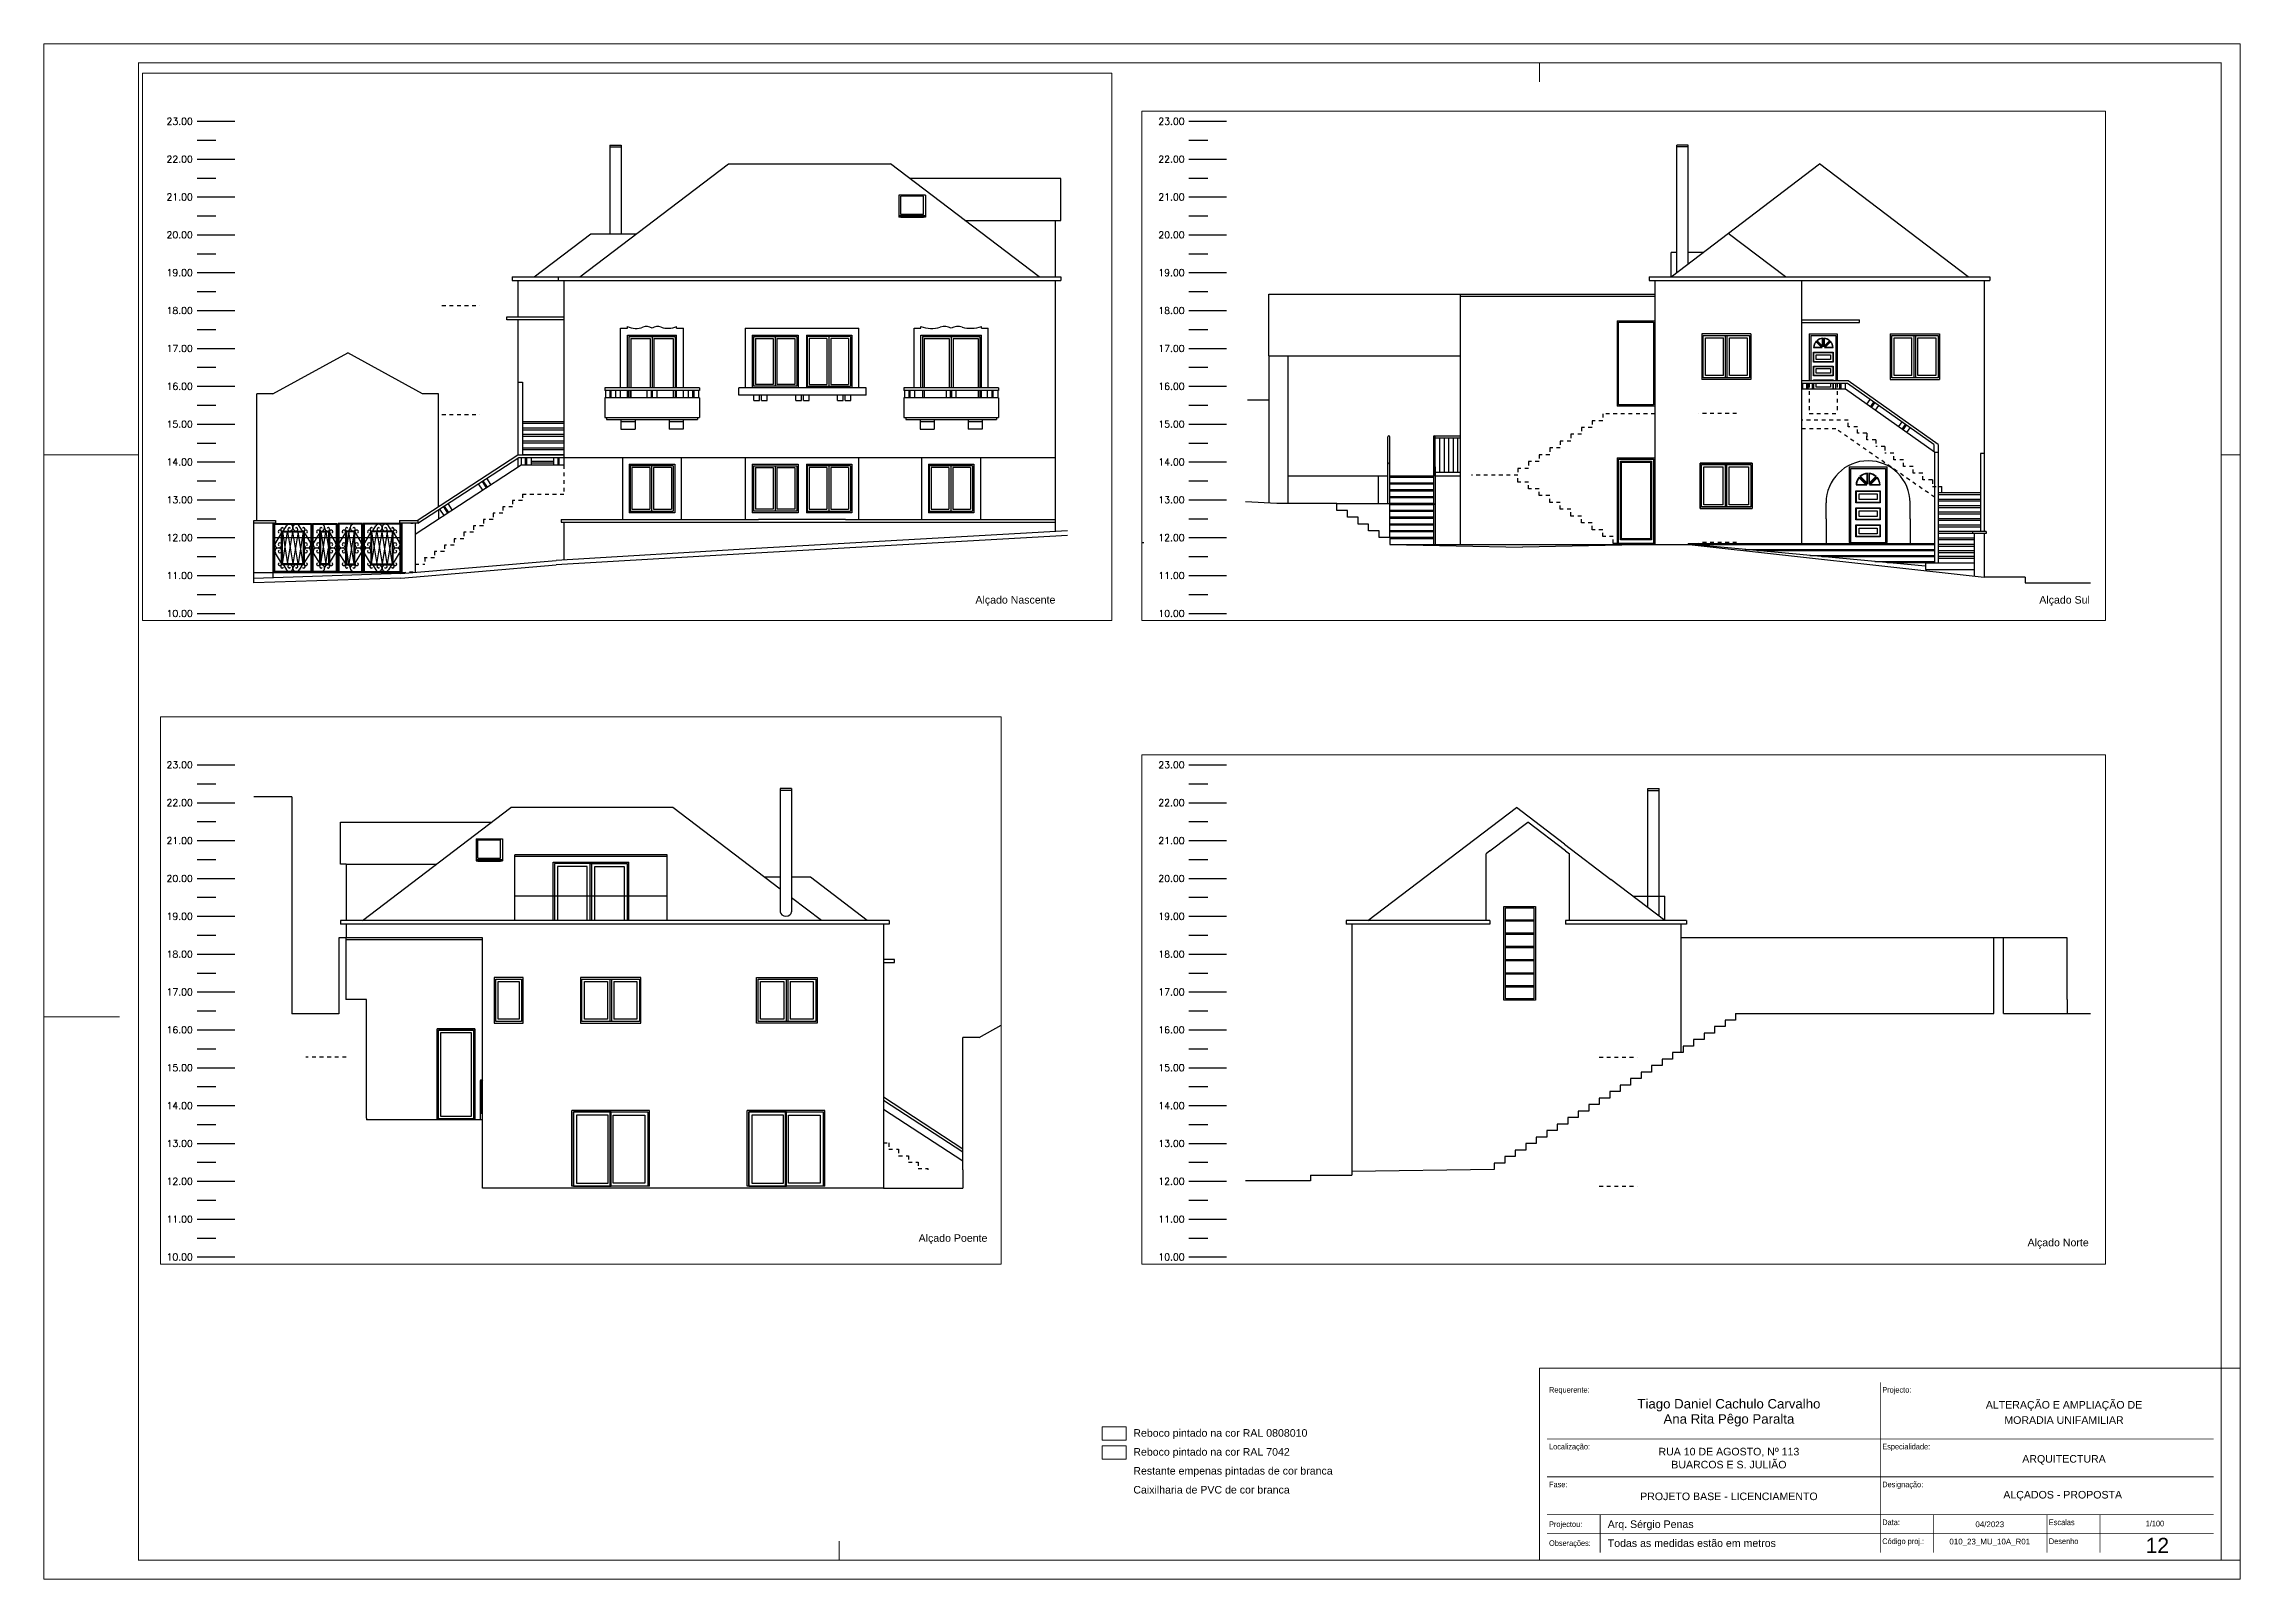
# Paper-space layout '12 ALC PROP' of a CAD drawing. Header units: millimetres. Extents: x 37.1 to 95.1, y -26.9 to 13.7.
# The model-space entities are those that its viewports show. They can reach past a viewport. Long polylines and large blocks are cut down to what shows.
import ezdxf
from ezdxf.enums import TextEntityAlignment as Align

# ---------------------------------------------------------------- set-up
doc = ezdxf.new("R2010")
doc.units = ezdxf.units.MM
doc.linetypes.add('DASHED', pattern=[19.049999999999997, 12.7, -6.35])
doc.linetypes.add('SOLID_LINE', pattern=[0])
for name, color, linetype in [('ARQ_CONSTRUIR_CORTE', 10, 'Continuous'), ('ARQ_CONSTRUIR_VISTA', 30, 'Continuous'), ('ARQ_CONTRUIR_VAOS', 40, 'Continuous'), ('ARQ_EXISNTENTE_VISTA', 9, 'Continuous'), ('ARQ_LINHA_CORTE', 4, 'Continuous'), ('ARQ_TEXTO', 3, 'Continuous')]:
    doc.layers.add(name, color=color, linetype=linetype)
doc.layers.add('ARQ_LEGENDA', color=5, linetype='Continuous', lineweight=0)
doc.layers.add('FOLHA', color=7, linetype='Continuous', lineweight=9)
doc.layers.add('ARQ_VIEWPORT', color=143, linetype='Continuous', plot=False)
doc.styles.add('Arial', font='arial.ttf', dxfattribs={"height": 0.2})
doc.styles.add('ROMA1_20', font='romans.shx', dxfattribs={"height": 0.18})
doc.styles.get("Standard").update_dxf_attribs({"font": 'arial.ttf'})

psp = doc.layouts.new('12 ALC PROP')

# ---------------------------------------------------------------- texts
at = {"layer": 'ARQ_LEGENDA', "linetype": 'SOLID_LINE', "style": 'Arial'}
for s, p in [('Reboco pintado na cor RAL 0808010', (65.91865078067855, -23.10360554563879)), ('Reboco pintado na cor RAL 7042', (65.91865078067855, -23.60360554563879)), ('Restante empenas pintadas de cor branca', (65.91865078067855, -24.10360554563879)), ('Caixilharia de PVC de cor branca', (65.91865078067855, -24.60360554563879))]:
    psp.add_text(s, height=0.2, dxfattribs=at).set_placement(p)
for s, height, p in [('ALÇADOS - PROPOSTA', 0.2, (90.46300749420811, -24.66442445623755)), ('12', 0.4, (92.96228234679012, -25.97112353747792))]:
    psp.add_text(s, height=height, dxfattribs=at).set_placement(p, align=Align.MIDDLE)
at = {"layer": 'ARQ_LEGENDA', "linetype": 'SOLID_LINE', "style": 'Arial', "width": 0.8499999999999999}
psp.add_text('1/100', height=0.15, dxfattribs=at).set_placement((92.89938826625354, -25.39624778328931), align=Align.MIDDLE_CENTER)

msp = doc.modelspace()

# ---------------------------------------------------------------- texts
at = {"layer": 'ARQ_LEGENDA', "linetype": 'SOLID_LINE', "style": 'Arial', "width": 0.8499999999999999}
for s, p in [('Requerente:', (2049.490393146189, 1468.727406512682)), ('Projecto:', (2058.290393146206, 1468.727406512667)), ('Localização:', (2049.490393146189, 1467.227406512682)), ('Especialidade:', (2058.290393146206, 1467.227406512682)), ('Fase:', (2049.490393146189, 1466.227406512696)), ('Designação:', (2058.290393146206, 1466.227406512711)), ('Projectou:', (2049.490393146189, 1465.177406512708)), ('Data:', (2058.290393146206, 1465.227406512696)), ('Escalas', (2062.690393146207, 1465.227406512696)), ('Obserações:', (2049.490393146189, 1464.677406512708)), ('Código proj.:', (2058.290393146177, 1464.727406512718)), ('Desenho', (2062.690393146207, 1464.727406512696))]:
    msp.add_text(s, height=0.15, dxfattribs=at).set_placement(p, align=Align.MIDDLE_LEFT)
at = {"layer": 'ARQ_LEGENDA', "linetype": 'SOLID_LINE', "style": 'Arial'}
for s, height, p in [('Tiago Daniel Cachulo Carvalho', 0.25, (2054.24039314618, 1468.327406512691)), ('Ana Rita Pêgo Paralta', 0.25, (2054.24039314618, 1467.927406512691)), ('ALTERAÇÃO E AMPLIAÇÃO DE', 0.2, (2063.090393146215, 1468.327406512688)), ('MORADIA UNIFAMILIAR', 0.2, (2063.090393146215, 1467.927406512694)), ('RUA 10 DE AGOSTO, Nº 113', 0.2, (2054.240393146194, 1467.077406512679)), ('BUARCOS E S. JULIÃO', 0.2, (2054.240393146194, 1466.777406512679)), ('ARQUITECTURA', 0.2, (2063.090393146215, 1466.877406512679)), ('PROJETO BASE - LICENCIAMENTO', 0.2, (2054.24039314618, 1465.912968607545)), ('04/2023', 0.15, (2061.129773647239, 1465.177406512708)), ('010_23_MU_10A_R01', 0.15, (2061.12977364721, 1464.697676202113))]:
    msp.add_text(s, height=height, dxfattribs=at).set_placement(p, align=Align.MIDDLE)
for s, p in [('Arq. Sérgio Penas', (2051.040393146183, 1465.177406512708)), ('Todas as medidas estão em metros', (2051.040393146176, 1464.677406512708))]:
    msp.add_text(s, height=0.2, dxfattribs=at).set_placement(p, align=Align.MIDDLE_LEFT)
at = {"layer": 'ARQ_TEXTO', "style": 'ROMA1_20'}
for s, rotation, p in [('10.00', 270, (1857.134169330595, 1693.439475134746)), ('11.00', 270, (1858.134169330595, 1693.439475134746)), ('12.00', 270, (1859.134169330595, 1693.439475134746)), ('13.00', 270, (1860.134169330595, 1693.439475134746)), ('14.00', 270, (1861.134169330595, 1693.439475134746)), ('15.00', 270, (1862.134169330595, 1693.439475134746)), ('16.00', 270, (1863.134169330595, 1693.439475134746)), ('17.00', 270, (1864.134169330595, 1693.439475134746)), ('18.00', 270, (1865.134169330595, 1693.439475134746)), ('19.00', 270, (1866.134169330595, 1693.439475134746)), ('20.00', 270, (1867.134169330595, 1693.439475134746)), ('21.00', 270, (1868.134169330595, 1693.439475134746)), ('22.00', 270, (1869.134169330595, 1693.439475134746)), ('23.00', 270, (1870.134169330595, 1693.439475134746)), ('10.00', 270, (1857.134169330575, 1668.44150412082)), ('11.00', 270, (1858.134169330575, 1668.44150412082)), ('12.00', 270, (1859.134169330575, 1668.44150412082)), ('13.00', 270, (1860.134169330575, 1668.44150412082)), ('14.00', 270, (1861.134169330575, 1668.44150412082)), ('15.00', 270, (1862.134169330575, 1668.44150412082)), ('16.00', 270, (1863.134169330575, 1668.44150412082)), ('17.00', 270, (1864.134169330575, 1668.44150412082)), ('18.00', 270, (1865.134169330575, 1668.44150412082)), ('19.00', 270, (1866.134169330575, 1668.44150412082)), ('20.00', 270, (1867.134169330575, 1668.44150412082)), ('21.00', 270, (1868.134169330575, 1668.44150412082)), ('22.00', 270, (1869.134169330575, 1668.44150412082)), ('23.00', 270, (1870.134169330575, 1668.44150412082)), ('23.00', 89.99999999999999, (1874.719056616349, 1666.520529675458)), ('22.00', 89.99999999999999, (1875.719056616349, 1666.520529675458)), ('21.00', 89.99999999999999, (1876.719056616349, 1666.520529675458)), ('20.00', 89.99999999999999, (1877.719056616349, 1666.520529675458)), ('19.00', 89.99999999999999, (1878.719056616349, 1666.520529675458)), ('18.00', 89.99999999999999, (1879.719056616349, 1666.520529675458)), ('17.00', 89.99999999999999, (1880.719056616349, 1666.520529675458)), ('16.00', 89.99999999999999, (1881.71905661635, 1666.520529675458)), ('15.00', 89.99999999999999, (1882.71905661635, 1666.520529675458)), ('14.00', 89.99999999999999, (1883.71905661635, 1666.520529675458)), ('13.00', 89.99999999999999, (1884.71905661635, 1666.520529675458)), ('12.00', 89.99999999999999, (1885.71905661635, 1666.520529675458)), ('11.00', 89.99999999999999, (1886.71905661635, 1666.520529675458)), ('10.00', 89.99999999999999, (1887.71905661635, 1666.520529675458))]:
    msp.add_text(s, height=0.18, rotation=rotation, dxfattribs=at).set_placement(p)
at = {"layer": 'ARQ_TEXTO'}
for s, rotation, p in [('Alçado Norte', 89.99999999999999, (1887.34461696101, 1691.092178033826)), ('Alçado Sul', 270, (1857.484720603768, 1668.837985177351))]:
    msp.add_text(s, height=0.2, rotation=rotation, dxfattribs=at).set_placement(p, align=Align.RIGHT)
at = {"layer": 'ARQ_TEXTO', "style": 'ROMA1_20'}
for s, p in [('23.00', (1825.347887650248, 1613.307920698865)), ('23.00', (1861.271029391749, 1613.307920698865)), ('22.00', (1825.347887650248, 1612.307920698865)), ('22.00', (1861.271029391749, 1612.307920698865)), ('21.00', (1825.347887650248, 1611.307920698865)), ('21.00', (1861.271029391749, 1611.307920698865)), ('20.00', (1825.347887650248, 1610.307920698865)), ('20.00', (1861.271029391749, 1610.307920698865)), ('19.00', (1825.347887650248, 1609.307920698865)), ('19.00', (1861.271029391749, 1609.307920698865)), ('18.00', (1825.347887650248, 1608.307920698865)), ('18.00', (1861.271029391749, 1608.307920698865)), ('17.00', (1825.347887650248, 1607.307920698865)), ('17.00', (1861.271029391749, 1607.307920698865)), ('16.00', (1825.347887650248, 1606.307920698865)), ('16.00', (1861.271029391749, 1606.307920698865)), ('15.00', (1825.347887650248, 1605.307920698865)), ('15.00', (1861.271029391749, 1605.307920698865)), ('14.00', (1825.347887650248, 1604.307920698865)), ('14.00', (1861.271029391749, 1604.307920698865)), ('13.00', (1825.347887650248, 1603.307920698865)), ('13.00', (1861.271029391749, 1603.307920698865)), ('12.00', (1825.347887650248, 1602.307920698865)), ('12.00', (1861.271029391749, 1602.307920698865)), ('11.00', (1825.347887650248, 1601.307920698865)), ('11.00', (1861.271029391749, 1601.307920698865)), ('10.00', (1825.347887650248, 1600.307920698865)), ('10.00', (1861.271029391749, 1600.307920698865))]:
    msp.add_text(s, height=0.18, dxfattribs=at).set_placement(p)
at = {"layer": 'ARQ_TEXTO'}
for s, p in [('Alçado Nascente', (1848.82280163285, 1600.658471972045)), ('Alçado Poente', (1882.950930864665, 1600.800109337172))]:
    msp.add_text(s, height=0.2, dxfattribs=at).set_placement(p, align=Align.RIGHT)

# ---------------------------------------------------------------- linework, layer by layer
at = {"layer": 'ARQ_CONSTRUIR_CORTE'}
for p, q in [((1860.125730657806, 1688.72567448976), (1860.125730657802, 1690.310497627299)), ((1859.765730657808, 1688.16567448976), (1859.765730657808, 1688.44567448976)), ((1859.765730657808, 1688.44567448976), (1859.945730657807, 1688.44567448976)), ((1859.945730657807, 1688.44567448976), (1859.945730657807, 1688.72567448976)), ((1859.945730657807, 1688.72567448976), (1860.125730657806, 1688.72567448976)), ((1859.40573065781, 1687.60567448976), (1859.40573065781, 1687.88567448976)), ((1859.40573065781, 1687.88567448976), (1859.585730657809, 1687.88567448976)), ((1859.585730657809, 1687.88567448976), (1859.585730657809, 1688.16567448976)), ((1859.585730657809, 1688.16567448976), (1859.765730657808, 1688.16567448976)), ((1859.045730657752, 1687.32567448976), (1858.975730657752, 1683.82567448976)), ((1859.225730657811, 1687.32567448976), (1859.045730657752, 1687.32567448976)), ((1859.225730657811, 1687.32567448976), (1859.225730657811, 1687.60567448976)), ((1859.225730657811, 1687.60567448976), (1859.40573065781, 1687.60567448976)), ((1859.045730657752, 1680.32567448976), (1858.975730657752, 1683.82567448976)), ((1859.045730657752, 1680.32567448976), (1859.045730657714, 1679.415937539746)), ((1866.549045140364, 1604.064265230023), (1866.549045140364, 1604.019482026082)), ((1869.615412638996, 1604.019482026082), (1866.549045140364, 1604.019482026082)), ((1869.615412638996, 1602.219482026002), (1869.615412638996, 1604.019482026082)), ((1882.301010127501, 1602.699482026061), (1882.301010127501, 1602.219482026004)), ((1880.205412638996, 1602.219482026004), (1869.615412638996, 1602.219482026002)), ((1880.205412638996, 1602.219482026004), (1882.301010127501, 1602.219482026004))]:
    msp.add_line(p, q, dxfattribs=at)
for centre, radius in [((1869.590412639016, 1605.064482026022), 0.025), ((1869.590412639016, 1604.189482026022), 0.005)]:
    msp.add_circle(centre, radius, dxfattribs=at)
at = {"layer": 'ARQ_CONSTRUIR_VISTA'}
for p, q in [((1860.845730657811, 1687.37567448976), (1860.845730657811, 1690.019833911598)), ((1860.125730657806, 1688.72567448976), (1860.125730657805, 1687.32567448976)), ((1859.045730657752, 1687.32567448976), (1859.045730657751, 1680.323645503661)), ((1859.195730657812, 1686.17567448976), (1859.195730657812, 1687.32567448976)), ((1859.225730657812, 1686.17567448976), (1859.225730657812, 1687.32567448976)), ((1859.225730657811, 1687.32567448976), (1861.025730657811, 1687.32567448976)), ((1859.375730657812, 1686.17567448976), (1859.375730657812, 1687.32567448976)), ((1859.405730657812, 1686.17567448976), (1859.405730657812, 1687.32567448976)), ((1859.555730657811, 1686.17567448976), (1859.555730657811, 1687.32567448976)), ((1859.585730657811, 1686.17567448976), (1859.585730657811, 1687.32567448976)), ((1859.735730657811, 1686.17567448976), (1859.735730657811, 1687.32567448976)), ((1859.765730657811, 1686.17567448976), (1859.765730657811, 1687.32567448976)), ((1859.915730657811, 1686.17567448976), (1859.915730657811, 1687.32567448976)), ((1859.945730657811, 1686.17567448976), (1859.945730657811, 1687.32567448976)), ((1860.095730657811, 1686.17567448976), (1860.095730657811, 1687.32567448976)), ((1860.125730657805, 1687.62567448976), (1860.845730657811, 1687.62567448976)), ((1860.125730657805, 1687.37567448976), (1861.890730657752, 1687.37567448976)), ((1860.125730657811, 1686.17567448976), (1860.125730657811, 1687.32567448976)), ((1860.275730657811, 1686.17567448976), (1860.275730657811, 1687.32567448976)), ((1860.305730657811, 1686.17567448976), (1860.305730657811, 1687.32567448976)), ((1860.455730657811, 1686.17567448976), (1860.455730657811, 1687.32567448976)), ((1860.485730657811, 1686.17567448976), (1860.485730657811, 1687.32567448976)), ((1860.635730657811, 1686.17567448976), (1860.635730657811, 1687.32567448976)), ((1860.665730657811, 1686.17567448976), (1860.665730657811, 1687.32567448976)), ((1860.815730657811, 1686.17567448976), (1860.815730657811, 1687.32567448976)), ((1860.845730657811, 1686.17567448976), (1860.845730657811, 1687.32567448976)), ((1860.845730657811, 1687.32567448976), (1861.890730657752, 1687.32567448976)), ((1861.890730657752, 1686.17567448976), (1859.021730657752, 1686.17567448976)), ((1861.095730657752, 1686.12567448976), (1859.021730657752, 1686.12567448976)), ((1860.845730657811, 1685.46567448976), (1860.845730657811, 1686.12567448976)), ((1860.845730657811, 1686.12567448976), (1861.890730657752, 1686.12567448976)), ((1860.945730657811, 1685.46567448976), (1860.945730657811, 1686.12567448976)), ((1861.865730657752, 1686.12567448976), (1861.865730657752, 1685.46567448976)), ((1861.915730657752, 1686.15067448976), (1861.915730657752, 1685.46567448976)), ((1860.945730657811, 1686.00567448976), (1861.865730657752, 1686.00567448976)), ((1860.945730657811, 1685.88567448976), (1861.865730657752, 1685.88567448976)), ((1860.945730657811, 1685.76567448976), (1861.865730657752, 1685.76567448976)), ((1860.945730657811, 1685.64567448976), (1861.865730657752, 1685.64567448976)), ((1860.945730657811, 1685.525674489761), (1861.865730657752, 1685.525674489761)), ((1865.655730657811, 1685.46567448976), (1859.045730657751, 1685.46567448976)), ((1865.605730657811, 1685.46567448976), (1865.605730657811, 1680.32567448976)), ((1865.655730657811, 1685.46567448976), (1865.655730657811, 1680.32567448976)), ((1861.335730657755, 1681.323645503659), (1859.075730657716, 1681.323645503659)), ((1859.075730657716, 1680.323645503659), (1859.075730657716, 1681.323645503659)), ((1861.335730657755, 1681.323645503659), (1861.335730657755, 1680.323645503659)), ((1864.955730657798, 1681.323645503659), (1862.695730657759, 1681.323645503659)), ((1862.695730657759, 1680.323645503659), (1862.695730657759, 1681.323645503659)), ((1864.955730657798, 1681.323645503659), (1864.955730657798, 1680.323645503659)), ((1859.535692283233, 1680.323645503661), (1859.045730657751, 1680.323645503661)), ((1866.113535954997, 1679.898936841622), (1866.755730657772, 1679.898936841622)), ((1866.228493177277, 1679.747703475867), (1869.595730657727, 1679.747703475867)), ((1866.755730657772, 1679.747703475867), (1866.755730657772, 1679.898936841622)), ((1869.545730657727, 1679.447703475866), (1869.545730657727, 1679.747703475867)), ((1869.595730657727, 1679.447703475866), (1869.595730657727, 1679.747703475867)), ((1878.624732769667, 1679.747703475867), (1875.257495289218, 1679.747703475867)), ((1875.257495289218, 1679.447703475866), (1875.257495289218, 1679.747703475867)), ((1875.307495289218, 1679.447703475866), (1875.307495289218, 1679.747703475867)), ((1878.097495289173, 1679.054089824204), (1878.097495289173, 1679.898936841622)), ((1878.739689991948, 1679.898936841622), (1878.097495289173, 1679.898936841622)), ((1859.075730657716, 1679.4484794138), (1859.045730657715, 1679.448479413801)), ((1859.045730657716, 1679.4484794138), (1859.045730657711, 1672.938275324157)), ((1859.045730657714, 1679.415937539746), (1859.045730657713, 1679.34586164935)), ((1859.075730657716, 1679.4484794138), (1859.075730657711, 1672.938275324157)), ((1860.135730657714, 1679.13364550366), (1859.995730657715, 1679.133645503661)), ((1859.995730657715, 1679.133645503661), (1859.995730657715, 1677.75364550366)), ((1866.45653258188, 1679.447703475866), (1869.595730657727, 1679.447703475866)), ((1866.755730657772, 1679.054089824204), (1866.755730657772, 1679.447703475866)), ((1878.396693365065, 1679.447703475866), (1875.257495289218, 1679.447703475866)), ((1858.915730657715, 1677.950885234423), (1858.915730657711, 1672.938275324157)), ((1876.72131980609, 1677.243645503654), (1877.65628136496, 1678.473645503655)), ((1858.885730657715, 1677.628967600203), (1858.885730657711, 1672.938275324157)), ((1860.135730657713, 1677.75364550366), (1859.995730657715, 1677.75364550366)), ((1876.903373461735, 1677.275674489759), (1876.979386596603, 1677.375674489759)), ((1878.737495289184, 1677.375674489759), (1876.979386596603, 1677.375674489759)), ((1858.755730657713, 1676.233991185248), (1858.755730657711, 1672.938275324157)), ((1858.725730657713, 1675.912073551028), (1858.725730657711, 1672.938275324157)), ((1859.725730657771, 1675.804224080622), (1860.14573065777, 1675.804224080621)), ((1859.095730657713, 1675.194224080623), (1859.095730657712, 1674.194224080623)), ((1861.095730657713, 1675.194224080621), (1859.095730657713, 1675.194224080623)), ((1861.095730657713, 1675.194224080621), (1861.095730657712, 1674.194224080621)), ((1876.903373461738, 1675.275674489759), (1876.979386596605, 1675.175674489759)), ((1878.737495289187, 1675.175674489759), (1876.979386596605, 1675.175674489759)), ((1858.595730657712, 1674.517097136073), (1858.595730657711, 1672.938275324157)), ((1858.565730657712, 1674.195179501854), (1858.565730657711, 1672.938275324157)), ((1859.095730657712, 1674.194224080623), (1861.095730657712, 1674.194224080621)), ((1859.725730657769, 1673.584224080622), (1860.145730657769, 1673.584224080622)), ((1837.055000415324, 1612.769482026033), (1837.355000415324, 1612.769482026033)), ((1837.055000415324, 1612.769482026033), (1837.055000415324, 1610.427624622813)), ((1837.055000415324, 1612.719482026033), (1837.355000415324, 1612.719482026033)), ((1837.355000415324, 1612.769482026033), (1837.355000415324, 1610.427624622813)), ((1877.779761834384, 1612.769482026033), (1877.479761834384, 1612.769482026033)), ((1877.479761834384, 1612.769482026033), (1877.479761834384, 1609.516264247881)), ((1877.779761834384, 1612.719482026033), (1877.479761834384, 1612.719482026033)), ((1877.779761834384, 1612.769482026033), (1877.779761834384, 1609.516264247881)), ((1866.014761834377, 1611.883735202153), (1866.514761834377, 1611.883735202153)), ((1845.390000415324, 1611.447027352571), (1844.690000415324, 1611.447027352571)), ((1844.690000415324, 1611.447027352571), (1844.690000415324, 1610.86258716807)), ((1844.740000415324, 1610.932650236308), (1844.740000415324, 1611.416769875144)), ((1845.340000415324, 1611.416769875144), (1844.740000415324, 1611.416769875144)), ((1845.340000415324, 1610.932650236308), (1845.340000415324, 1611.416769875144)), ((1845.390000415324, 1611.447027352571), (1845.390000415324, 1610.86258716807)), ((1869.444761834384, 1611.447027352571), (1870.144761834384, 1611.447027352571)), ((1869.444761834384, 1611.447027352571), (1869.444761834384, 1610.86258716807)), ((1869.494761834384, 1611.416769875144), (1870.094761834384, 1611.416769875144)), ((1869.494761834384, 1610.932650236308), (1869.494761834384, 1611.416769875144)), ((1870.094761834384, 1610.932650236308), (1870.094761834384, 1611.416769875144)), ((1870.144761834384, 1611.447027352571), (1870.144761834384, 1610.86258716807)), ((1845.390000415324, 1610.90239275888), (1844.690000415324, 1610.90239275888)), ((1845.390000415324, 1610.86258716807), (1844.690000415324, 1610.86258716807)), ((1845.340000415324, 1610.932650236308), (1844.740000415324, 1610.932650236308)), ((1844.740000415324, 1610.853039054688), (1844.740000415324, 1610.86258716807)), ((1845.340000415324, 1610.853039054688), (1844.740000415324, 1610.853039054688)), ((1845.340000415324, 1610.853039054688), (1845.340000415324, 1610.86258716807)), ((1848.820000415331, 1610.779482026035), (1848.820000415331, 1609.289482026052)), ((1866.014761834377, 1610.779482026035), (1866.514761834377, 1610.779482026035)), ((1866.014761834377, 1610.779482026035), (1866.014761834384, 1609.289851999871)), ((1869.444761834384, 1610.90239275888), (1870.144761834384, 1610.90239275888)), ((1869.444761834384, 1610.86258716807), (1870.144761834384, 1610.86258716807)), ((1869.494761834384, 1610.932650236308), (1870.094761834384, 1610.932650236308)), ((1869.494761834384, 1610.853039054688), (1869.494761834384, 1610.86258716807)), ((1869.494761834384, 1610.853039054688), (1870.094761834384, 1610.853039054688)), ((1870.094761834384, 1610.853039054688), (1870.094761834384, 1610.86258716807)), ((1870.465412638996, 1609.289482026057), (1870.465412638996, 1611.018115793281)), ((1874.495412638997, 1611.018115793281), (1870.465412638996, 1611.018115793281)), ((1874.495412638997, 1610.978310202471), (1870.465412638996, 1610.978310202471)), ((1871.480412638997, 1610.829482026083), (1873.480412638997, 1610.829482026083)), ((1871.480412638997, 1609.289482026059), (1871.480412638997, 1610.829482026083)), ((1873.480412638997, 1609.289482026061), (1873.480412638997, 1610.829482026083)), ((1874.495412638997, 1609.289482026063), (1874.495412638997, 1611.018115793281)), ((1874.495412638997, 1609.931676728838), (1870.465412638996, 1609.931676728832)), ((1869.615412638995, 1608.829482026065), (1866.005054594982, 1608.829482026061)), ((1869.615412638995, 1608.779482026065), (1866.005054594982, 1608.779482026061)), ((1869.615412638996, 1604.019482026082), (1869.615412638995, 1608.829482026065)), ((1869.415412638999, 1606.429482115004), (1868.415412638999, 1606.429482115004)), ((1868.415412638999, 1604.049482025986), (1868.415412638999, 1606.429482115004)), ((1869.415412638999, 1604.129482115022), (1869.415412638999, 1606.429482115004)), ((1869.565412639016, 1604.019482026082), (1869.565412639016, 1605.064482026022)), ((1869.590412639016, 1604.189482026022), (1869.590412639016, 1605.039482026022)), ((1869.615412639016, 1604.019482026082), (1869.615412639016, 1605.064482026022)), ((1837.390000415324, 1604.519482026019), (1837.390000415324, 1602.879482026037)), ((1838.950000415324, 1602.879482026035), (1838.950000415324, 1604.519482026019)), ((1840.630000415324, 1604.519482026019), (1840.630000415324, 1602.879482026031)), ((1843.630000415325, 1602.879482026035), (1843.630000415325, 1604.519482026019)), ((1845.290000415323, 1604.519482026019), (1845.290000415323, 1602.879482026037)), ((1846.850000415324, 1602.879482026035), (1846.850000415324, 1604.519482026019)), ((1869.415412639001, 1604.049482025987), (1868.415412639001, 1604.049482025986)), ((1871.975412638995, 1602.269482026003), (1871.975412638995, 1604.269482026002)), ((1874.025412638999, 1604.269482026002), (1871.975412638995, 1604.269482026002)), ((1874.025412638999, 1602.269482026003), (1874.025412638999, 1604.269482026002)), ((1876.605412638994, 1602.269482026003), (1876.605412638994, 1604.269482026002)), ((1878.655412638998, 1604.269482026002), (1876.605412638994, 1604.269482026002)), ((1878.655412638998, 1602.269482026003), (1878.655412638998, 1604.269482026002)), ((1840.760000415324, 1602.809482026032), (1843.500000415324, 1602.809482026035)), ((1843.280000415324, 1602.879482026035), (1840.980000415324, 1602.879482026032)), ((1880.205412638998, 1602.699482026061), (1880.205412638996, 1602.219482026004)), ((1874.025412638999, 1602.269482026003), (1871.975412638995, 1602.269482026003)), ((1872.015412638995, 1602.269482026003), (1873.015412638995, 1602.269482026003)), ((1878.655412638998, 1602.269482026003), (1876.605412638994, 1602.269482026003)), ((1876.645412638994, 1602.269482026003), (1877.645412638994, 1602.269482026003))]:
    msp.add_line(p, q, dxfattribs=at)
at = {"layer": 'ARQ_CONSTRUIR_VISTA', "linetype": 'DASHED', "ltscale": 0.005}
for p, q in [((1860.845730657811, 1685.46567448976), (1860.815730657811, 1685.46567448976)), ((1860.875730657717, 1683.943645503659), (1860.875730657717, 1685.167703475866)), ((1860.695730657716, 1683.663645503659), (1860.695730657716, 1683.943645503659)), ((1860.695730657716, 1683.943645503659), (1860.875730657717, 1683.943645503659)), ((1861.055730657717, 1683.943645503659), (1860.875730657717, 1683.943645503659)), ((1861.055730657717, 1683.663645503659), (1861.055730657717, 1683.943645503659)), ((1860.335730657716, 1683.103645503659), (1860.335730657716, 1683.383645503659)), ((1860.335730657716, 1683.383645503659), (1860.515730657716, 1683.383645503659)), ((1860.515730657716, 1683.383645503659), (1860.515730657716, 1683.663645503659)), ((1860.515730657716, 1683.663645503659), (1860.695730657716, 1683.663645503659)), ((1861.235730657717, 1683.663645503659), (1861.055730657717, 1683.663645503659)), ((1861.235730657717, 1683.383645503659), (1861.235730657717, 1683.663645503659)), ((1861.415730657717, 1683.383645503659), (1861.235730657717, 1683.383645503659)), ((1861.415730657717, 1683.103645503659), (1861.415730657717, 1683.383645503659)), ((1859.975730657716, 1682.543645503659), (1859.975730657716, 1682.823645503659)), ((1859.975730657716, 1682.823645503659), (1860.155730657716, 1682.823645503659)), ((1860.155730657716, 1682.823645503659), (1860.155730657716, 1683.103645503659)), ((1860.155730657716, 1683.103645503659), (1860.335730657716, 1683.103645503659)), ((1861.595730657717, 1683.103645503659), (1861.415730657717, 1683.103645503659)), ((1861.595730657717, 1682.823645503659), (1861.595730657717, 1683.103645503659)), ((1861.775730657717, 1682.823645503659), (1861.595730657717, 1682.823645503659)), ((1861.775730657717, 1682.543645503659), (1861.775730657717, 1682.823645503659)), ((1859.615730657716, 1681.98364550366), (1859.615730657716, 1682.26364550366)), ((1859.615730657716, 1682.26364550366), (1859.795730657716, 1682.26364550366)), ((1859.795730657716, 1682.26364550366), (1859.795730657716, 1682.543645503659)), ((1859.795730657716, 1682.543645503659), (1859.975730657716, 1682.543645503659)), ((1861.955730657717, 1682.543645503659), (1861.775730657717, 1682.543645503659)), ((1861.955730657717, 1682.26364550366), (1861.955730657717, 1682.543645503659)), ((1862.135730657717, 1682.26364550366), (1861.955730657717, 1682.26364550366)), ((1862.135730657717, 1681.98364550366), (1862.135730657717, 1682.26364550366)), ((1859.075730657716, 1680.323645503661), (1859.075730657716, 1681.42364550366)), ((1859.075730657716, 1681.42364550366), (1859.255730657716, 1681.42364550366)), ((1859.255730657716, 1681.42364550366), (1859.255730657716, 1681.70364550366)), ((1859.255730657716, 1681.70364550366), (1859.435730657716, 1681.70364550366)), ((1859.435730657716, 1681.70364550366), (1859.435730657716, 1681.98364550366)), ((1859.435730657716, 1681.98364550366), (1859.615730657716, 1681.98364550366)), ((1862.315730657717, 1681.98364550366), (1862.135730657717, 1681.98364550366)), ((1862.315730657717, 1681.70364550366), (1862.315730657717, 1681.98364550366)), ((1862.495730657717, 1681.70364550366), (1862.315730657717, 1681.70364550366)), ((1862.495730657717, 1680.323645503659), (1862.495730657717, 1681.70364550366))]:
    msp.add_line(p, q, dxfattribs=at)
at = {"layer": 'ARQ_CONSTRUIR_VISTA'}
for points in [[(1861.195730657714, 1679.133645503659), (1861.195730657714, 1677.75364550366), (1859.995730657714, 1677.75364550366), (1859.995730657714, 1679.133645503659)], [(1873.800412638997, 1607.779482026064), (1872.200412638998, 1607.779482026064), (1872.200412638998, 1606.579482026064), (1873.800412638996, 1606.579482026064)], [(1878.455412638998, 1606.579482026064), (1876.855412638997, 1606.579482026064), (1876.855412638997, 1607.779482026064), (1878.455412638997, 1607.779482026064)], [(1868.415412638999, 1606.429482115004), (1869.415412639001, 1606.429482115004), (1869.415412639001, 1604.049482025987), (1868.415412638999, 1604.049482025987)]]:
    msp.add_lwpolyline(points, close=True, dxfattribs=at)
for centre, radius, start, end in [((1861.170730657746, 1687.35067448976), 0.025, 270, 90), ((1861.890730657752, 1687.35067448976), 0.025, 270, 90), ((1860.090730657693, 1686.15067448976), 0.02500000000009095, 270, 90), ((1861.890730657752, 1686.15067448976), 0.02500000000009095, 270, 90), ((1860.14573065777, 1674.694224080622), 1.1099999999999, 269.9999999999648, 89.99999999995305)]:
    msp.add_arc(centre, radius, start, end, dxfattribs=at)
msp.add_ellipse((1877.629761834384, 1609.516264247881), major_axis=(-0.1500000000000909, -2.273736754432321e-13), ratio=0.760131348675859, start_param=0, end_param=3.141592653587799, dxfattribs=at)
at = {"layer": 'ARQ_CONTRUIR_VAOS'}
for p, q in [((1860.095730657715, 1678.523645503661), (1861.095730657715, 1678.523645503659)), ((1860.035730657715, 1678.463645503661), (1861.155730657714, 1678.463645503659)), ((1860.035730657715, 1678.423645503661), (1861.155730657714, 1678.423645503659)), ((1860.095730657715, 1678.363645503661), (1861.095730657715, 1678.363645503659)), ((1863.445730657774, 1678.457703475867), (1864.565730657775, 1678.457703475867)), ((1863.445730657774, 1678.417703475867), (1864.565730657775, 1678.417703475867)), ((1863.505730657773, 1678.517703475867), (1864.505730657775, 1678.517703475867)), ((1863.505730657773, 1678.357703475868), (1864.505730657775, 1678.357703475867)), ((1860.666085996772, 1674.719224080622), (1860.914720948822, 1674.719224080622)), ((1863.44573065777, 1673.477703475867), (1864.565730657771, 1673.477703475866)), ((1863.44573065777, 1673.437703475867), (1864.565730657772, 1673.437703475866)), ((1863.50573065777, 1673.537703475867), (1864.505730657772, 1673.537703475866)), ((1863.50573065777, 1673.377703475867), (1864.505730657772, 1673.377703475866)), ((1872.460412638997, 1610.789482026083), (1871.520412638997, 1610.789482026083)), ((1871.520412638997, 1610.789482026083), (1871.520412638997, 1609.289482026059)), ((1872.380412638997, 1610.709482026083), (1871.600412638997, 1610.709482026083)), ((1871.600412638997, 1610.709482026083), (1871.600412638997, 1609.289482026059)), ((1872.380412638997, 1609.28948202606), (1872.380412638997, 1610.709482026083)), ((1872.460412638997, 1610.789482026083), (1873.440412638996, 1610.789482026083)), ((1872.460412638997, 1609.28948202606), (1872.460412638997, 1610.789482026083)), ((1872.500412638997, 1609.28948202606), (1872.500412638997, 1610.789482026083)), ((1872.500412638997, 1609.28948202606), (1872.500412638997, 1610.789482026083)), ((1872.580412638996, 1609.28948202606), (1872.580412638996, 1610.709482026083)), ((1872.580412638996, 1610.709482026083), (1873.360412638996, 1610.709482026083)), ((1873.360412638996, 1610.709482026083), (1873.360412638996, 1609.289482026061)), ((1873.440412638996, 1610.789482026083), (1873.440412638996, 1609.289482026061)), ((1837.560000415324, 1607.709482026082), (1837.560000415324, 1606.359482026099)), ((1837.560000415324, 1607.709482026082), (1838.780000415324, 1607.709482026082)), ((1837.610000415324, 1607.659482026082), (1837.610000415324, 1606.359482026099)), ((1837.610000415324, 1607.659482026082), (1838.120000415324, 1607.659482026082)), ((1838.120000415324, 1607.659482026082), (1838.120000415324, 1606.359482026098)), ((1838.170000415324, 1607.709482026082), (1838.170000415324, 1606.359482026098)), ((1838.220000415324, 1607.659482026082), (1838.730000415324, 1607.659482026082)), ((1838.220000415324, 1607.659482026082), (1838.220000415324, 1606.359482026098)), ((1838.730000415324, 1607.659482026082), (1838.730000415324, 1606.359482026097)), ((1838.780000415324, 1607.709482026082), (1838.780000415324, 1606.359482026097)), ((1840.850000415324, 1607.709482026081), (1840.850000415324, 1606.399482026097)), ((1840.850000415324, 1607.709482026081), (1841.990000415324, 1607.709482026081)), ((1840.900000415324, 1607.659482026081), (1840.900000415324, 1606.449482026097)), ((1840.900000415324, 1607.659482026081), (1841.370000415324, 1607.659482026081)), ((1841.370000415324, 1607.659482026081), (1841.370000415324, 1606.449482026097)), ((1841.420000415324, 1607.709482026081), (1841.420000415324, 1606.399482026097)), ((1841.470000415324, 1607.659482026081), (1841.940000415324, 1607.659482026081)), ((1841.470000415324, 1607.659482026081), (1841.470000415324, 1606.449482026097)), ((1841.940000415324, 1607.659482026081), (1841.940000415324, 1606.449482026096)), ((1841.990000415324, 1607.709482026081), (1841.990000415324, 1606.399482026096)), ((1842.270000415323, 1607.709482026081), (1842.270000415323, 1606.399482026096)), ((1843.410000415324, 1607.709482026081), (1842.270000415323, 1607.709482026081)), ((1842.320000415323, 1607.659482026081), (1842.320000415323, 1606.449482026096)), ((1842.790000415324, 1607.659482026081), (1842.320000415323, 1607.659482026081)), ((1842.790000415324, 1607.659482026081), (1842.790000415324, 1606.449482026097)), ((1842.840000415324, 1607.709482026081), (1842.840000415324, 1606.399482026097)), ((1843.360000415324, 1607.659482026081), (1842.890000415324, 1607.659482026081)), ((1842.890000415324, 1607.659482026081), (1842.890000415324, 1606.449482026097)), ((1843.360000415324, 1607.659482026081), (1843.360000415324, 1606.449482026097)), ((1843.410000415324, 1607.709482026081), (1843.410000415324, 1606.399482026097)), ((1845.310000415323, 1607.709482026082), (1845.310000415323, 1606.359482026103)), ((1845.310000415323, 1607.709482026082), (1846.830000415323, 1607.709482026082)), ((1845.360000415323, 1607.659482026082), (1845.360000415323, 1606.359482026103)), ((1845.360000415323, 1607.659482026082), (1846.020000415323, 1607.659482026082)), ((1846.020000415323, 1607.659482026082), (1846.020000415323, 1606.359482026102)), ((1846.070000415323, 1607.709482026082), (1846.070000415323, 1606.359482026102)), ((1846.120000415323, 1607.659482026082), (1846.780000415323, 1607.659482026082)), ((1846.120000415323, 1607.659482026082), (1846.120000415323, 1606.359482026102)), ((1846.780000415323, 1607.659482026082), (1846.780000415323, 1606.359482026101)), ((1846.830000415323, 1607.709482026082), (1846.830000415323, 1606.359482026101)), ((1872.915412638997, 1607.674482026064), (1872.915412638997, 1606.684482026064)), ((1872.980412638997, 1607.739482026064), (1872.980412638997, 1606.619482026064)), ((1873.020412638997, 1607.739482026064), (1873.020412638997, 1606.619482026064)), ((1873.085412638997, 1607.674482026064), (1873.085412638997, 1606.684482026064)), ((1877.570412638997, 1607.674482026064), (1877.570412638997, 1606.684482026064)), ((1877.635412638997, 1607.739482026064), (1877.635412638997, 1606.619482026064)), ((1877.675412638997, 1607.739482026064), (1877.675412638997, 1606.619482026064)), ((1877.740412638997, 1607.674482026064), (1877.740412638997, 1606.684482026064)), ((1837.560000415324, 1606.289482026096), (1837.560000415324, 1606.089482026092)), ((1837.610000415324, 1606.289482026096), (1837.610000415324, 1606.089482026092)), ((1838.170000415324, 1606.289482026095), (1838.170000415324, 1606.089482026091)), ((1838.730000415324, 1606.289482026094), (1838.730000415324, 1606.08948202609)), ((1838.780000415324, 1606.289482026094), (1838.780000415324, 1606.08948202609)), ((1841.990000415324, 1606.399482026096), (1840.850000415324, 1606.399482026097)), ((1841.370000415324, 1606.449482026097), (1840.900000415324, 1606.449482026097)), ((1841.940000415324, 1606.449482026096), (1841.470000415324, 1606.449482026097)), ((1842.270000415323, 1606.399482026096), (1843.410000415324, 1606.399482026097)), ((1842.320000415323, 1606.449482026096), (1842.790000415324, 1606.449482026097)), ((1842.890000415324, 1606.449482026097), (1843.360000415324, 1606.449482026097)), ((1845.310000415323, 1606.2894820261), (1845.310000415323, 1606.089482026096)), ((1845.360000415323, 1606.2894820261), (1845.360000415323, 1606.089482026096)), ((1846.070000415323, 1606.289482026099), (1846.070000415323, 1606.089482026095)), ((1846.780000415323, 1606.289482026098), (1846.780000415323, 1606.089482026094)), ((1846.830000415323, 1606.289482026098), (1846.830000415323, 1606.089482026094)), ((1838.120000415324, 1605.56685951246), (1837.610000415324, 1605.566859512461)), ((1837.570000415324, 1604.339482026019), (1837.570000415324, 1603.059482026034)), ((1837.570000415324, 1604.339482026019), (1838.770000415324, 1604.339482026019)), ((1837.590000415323, 1604.299482026019), (1837.590000415323, 1603.099482026034)), ((1838.730000415324, 1604.299482026019), (1837.590000415323, 1604.299482026019)), ((1838.160000415324, 1604.299482026019), (1838.160000415324, 1603.099482026035)), ((1838.730000415324, 1604.299482026019), (1838.730000415324, 1603.099482026035)), ((1838.770000415324, 1604.339482026019), (1838.770000415324, 1603.059482026033)), ((1840.810000415324, 1604.339482026019), (1840.810000415324, 1603.059482026035)), ((1840.810000415324, 1604.339482026019), (1842.030000415324, 1604.339482026019)), ((1840.850000415324, 1604.299482026019), (1840.850000415324, 1603.099482026035)), ((1840.850000415324, 1604.299482026019), (1841.990000415324, 1604.299482026019)), ((1841.420000415324, 1604.299482026019), (1841.420000415324, 1603.099482026035)), ((1841.990000415324, 1604.299482026019), (1841.990000415324, 1603.099482026034)), ((1842.030000415324, 1604.339482026019), (1842.030000415324, 1603.059482026034)), ((1842.250000415324, 1604.339482026019), (1842.250000415324, 1603.059482026034)), ((1842.250000415324, 1604.339482026019), (1843.450000415324, 1604.339482026019)), ((1842.270000415324, 1604.299482026019), (1842.270000415324, 1603.099482026034)), ((1843.410000415324, 1604.299482026019), (1842.270000415324, 1604.299482026019)), ((1842.840000415324, 1604.299482026019), (1842.840000415324, 1603.099482026035)), ((1843.410000415324, 1604.299482026019), (1843.410000415324, 1603.099482026035)), ((1843.450000415324, 1604.339482026019), (1843.450000415324, 1603.059482026033)), ((1845.470000415324, 1604.339482026019), (1845.470000415324, 1603.059482026034)), ((1845.470000415324, 1604.339482026019), (1846.670000415324, 1604.339482026019)), ((1845.490000415323, 1604.299482026019), (1845.490000415323, 1603.099482026034)), ((1846.630000415323, 1604.299482026019), (1845.490000415323, 1604.299482026019)), ((1846.060000415323, 1604.299482026019), (1846.060000415323, 1603.099482026035)), ((1846.630000415323, 1604.299482026019), (1846.630000415323, 1603.099482026035)), ((1846.670000415324, 1604.339482026019), (1846.670000415324, 1603.059482026033)), ((1837.640000415323, 1604.249482026019), (1837.640000415323, 1603.149482026034)), ((1838.110000415324, 1604.249482026019), (1837.640000415323, 1604.249482026019)), ((1838.110000415324, 1604.249482026019), (1838.110000415324, 1603.149482026035)), ((1838.680000415324, 1604.249482026019), (1838.210000415324, 1604.249482026019)), ((1838.210000415324, 1604.249482026019), (1838.210000415324, 1603.149482026035)), ((1838.680000415324, 1604.249482026019), (1838.680000415324, 1603.149482026035)), ((1840.900000415324, 1604.249482026019), (1840.900000415324, 1603.149482026035)), ((1840.900000415324, 1604.249482026019), (1841.370000415324, 1604.249482026019)), ((1841.370000415324, 1604.249482026019), (1841.370000415324, 1603.149482026035)), ((1841.470000415324, 1604.249482026019), (1841.940000415324, 1604.249482026019)), ((1841.470000415324, 1604.249482026019), (1841.470000415324, 1603.149482026035)), ((1841.940000415324, 1604.249482026019), (1841.940000415324, 1603.149482026034)), ((1842.320000415324, 1604.249482026019), (1842.320000415324, 1603.149482026034)), ((1842.790000415324, 1604.249482026019), (1842.320000415324, 1604.249482026019)), ((1842.790000415324, 1604.249482026019), (1842.790000415324, 1603.149482026035)), ((1843.360000415324, 1604.249482026019), (1842.890000415324, 1604.249482026019)), ((1842.890000415324, 1604.249482026019), (1842.890000415324, 1603.149482026035)), ((1843.360000415324, 1604.249482026019), (1843.360000415324, 1603.149482026035)), ((1845.540000415323, 1604.249482026019), (1845.540000415323, 1603.149482026034)), ((1846.010000415323, 1604.249482026019), (1845.540000415323, 1604.249482026019)), ((1846.010000415323, 1604.249482026019), (1846.010000415323, 1603.149482026035)), ((1846.580000415323, 1604.249482026019), (1846.110000415323, 1604.249482026019)), ((1846.110000415323, 1604.249482026019), (1846.110000415323, 1603.149482026035)), ((1846.580000415323, 1604.249482026019), (1846.580000415323, 1603.149482026035)), ((1872.015412638995, 1604.229482026002), (1873.015412638995, 1604.229482026002)), ((1872.015412638995, 1602.269482026003), (1872.015412638995, 1604.229482026002)), ((1873.015412638995, 1604.229482026002), (1872.015412638995, 1604.229482026002)), ((1872.015412638995, 1604.229482026002), (1872.015412638995, 1602.269482026003)), ((1872.985412638998, 1602.269482026003), (1872.985412638998, 1604.229482026002)), ((1873.015412638995, 1604.229482026002), (1873.985412638999, 1604.229482026002)), ((1873.015412638995, 1602.269482026003), (1873.015412638995, 1604.229482026002)), ((1873.015412638995, 1602.269482026003), (1873.015412638995, 1604.229482026002)), ((1873.985412638999, 1604.229482026002), (1873.985412638999, 1602.269482026003)), ((1876.645412638994, 1604.229482026002), (1877.645412638994, 1604.229482026002)), ((1876.645412638994, 1602.269482026003), (1876.645412638994, 1604.229482026002)), ((1877.645412638994, 1604.229482026002), (1876.645412638994, 1604.229482026002)), ((1876.645412638994, 1604.229482026002), (1876.645412638994, 1602.269482026003)), ((1877.615412638998, 1602.269482026003), (1877.615412638998, 1604.229482026002)), ((1877.645412638994, 1604.229482026002), (1878.615412638998, 1604.229482026002)), ((1877.645412638994, 1602.269482026003), (1877.645412638994, 1604.229482026002)), ((1877.645412638994, 1602.269482026003), (1877.645412638994, 1604.229482026002)), ((1878.615412638998, 1604.229482026002), (1878.615412638998, 1602.269482026003)), ((1837.640000415323, 1603.149482026034), (1838.110000415324, 1603.149482026035)), ((1838.210000415324, 1603.149482026035), (1838.680000415324, 1603.149482026035)), ((1841.370000415324, 1603.149482026035), (1840.900000415324, 1603.149482026035)), ((1841.940000415324, 1603.149482026034), (1841.470000415324, 1603.149482026035)), ((1842.320000415324, 1603.149482026034), (1842.790000415324, 1603.149482026035)), ((1842.890000415324, 1603.149482026035), (1843.360000415324, 1603.149482026035)), ((1845.540000415323, 1603.149482026034), (1846.010000415323, 1603.149482026035)), ((1846.110000415323, 1603.149482026035), (1846.580000415323, 1603.149482026035)), ((1838.770000415324, 1603.059482026033), (1837.570000415324, 1603.059482026034)), ((1837.590000415323, 1603.099482026034), (1838.730000415324, 1603.099482026035)), ((1842.030000415324, 1603.059482026034), (1840.810000415324, 1603.059482026035)), ((1841.990000415324, 1603.099482026034), (1840.850000415324, 1603.099482026035)), ((1843.450000415324, 1603.059482026033), (1842.250000415324, 1603.059482026034)), ((1842.270000415324, 1603.099482026034), (1843.410000415324, 1603.099482026035)), ((1846.670000415324, 1603.059482026033), (1845.470000415324, 1603.059482026034)), ((1845.490000415323, 1603.099482026034), (1846.630000415323, 1603.099482026035))]:
    msp.add_line(p, q, dxfattribs=at)
for points in [[(1861.295730657755, 1681.283645503659), (1861.295730657755, 1680.363645503659), (1859.075730657716, 1680.363645503659), (1859.075730657716, 1681.283645503659)], [(1861.245730657755, 1681.23364550366), (1861.245730657755, 1680.413645503659), (1859.165730657716, 1680.413645503659), (1859.165730657716, 1681.23364550366)], [(1861.215730657755, 1681.20364550366), (1861.215730657755, 1680.443645503659), (1859.195730657716, 1680.443645503659), (1859.195730657716, 1681.20364550366)], [(1864.915730657798, 1681.283645503659), (1864.915730657798, 1680.363645503659), (1862.735730657759, 1680.363645503659), (1862.735730657759, 1681.283645503659)], [(1861.155730657714, 1679.093645503659), (1861.155730657714, 1677.79364550366), (1860.035730657715, 1677.793645503661), (1860.035730657715, 1679.09364550366)], [(1864.565730657775, 1679.047703475867), (1864.565730657775, 1677.827703475868), (1863.445730657774, 1677.827703475868), (1863.445730657774, 1679.047703475867)], [(1859.565730657713, 1675.014224080621), (1859.565730657713, 1674.374224080623), (1859.245730657713, 1674.374224080623), (1859.245730657713, 1675.014224080621)], [(1859.555730657713, 1675.004224080621), (1859.555730657713, 1674.384224080623), (1859.255730657713, 1674.384224080623), (1859.255730657713, 1675.004224080621)], [(1859.480730657713, 1674.929224080621), (1859.480730657713, 1674.459224080623), (1859.330730657713, 1674.459224080623), (1859.330730657713, 1674.929224080621)], [(1860.015730657713, 1675.014224080621), (1860.015730657713, 1674.374224080623), (1859.695730657713, 1674.374224080623), (1859.695730657713, 1675.014224080621)], [(1860.005730657713, 1675.004224080621), (1860.005730657713, 1674.384224080623), (1859.705730657713, 1674.384224080623), (1859.705730657713, 1675.004224080621)], [(1859.930730657713, 1674.929224080621), (1859.930730657713, 1674.459224080623), (1859.780730657713, 1674.459224080623), (1859.780730657713, 1674.929224080621)], [(1860.465730657713, 1675.014224080621), (1860.465730657713, 1674.374224080623), (1860.145730657713, 1674.374224080623), (1860.145730657713, 1675.014224080621)], [(1860.455730657713, 1675.004224080621), (1860.455730657713, 1674.384224080623), (1860.155730657713, 1674.384224080623), (1860.155730657713, 1675.004224080621)], [(1860.380730657713, 1674.929224080621), (1860.380730657713, 1674.459224080623), (1860.230730657713, 1674.459224080623), (1860.230730657713, 1674.929224080621)], [(1864.565730657772, 1674.067703475867), (1864.565730657772, 1672.847703475868), (1863.44573065777, 1672.847703475868), (1863.44573065777, 1674.067703475867)], [(1869.965412638997, 1607.739482026064), (1870.645412638998, 1607.739482026064), (1870.645412638998, 1606.619482026064), (1869.965412638997, 1606.619482026064)], [(1870.030412638997, 1607.674482026064), (1870.580412638998, 1607.674482026064), (1870.580412638998, 1606.684482026064), (1870.030412638997, 1606.684482026064)], [(1872.240412638998, 1607.739482026064), (1873.760412638997, 1607.739482026064), (1873.760412638997, 1606.619482026064), (1872.240412638998, 1606.619482026064)], [(1876.895412638997, 1607.739482026064), (1878.415412638996, 1607.739482026064), (1878.415412638996, 1606.619482026064), (1876.895412638997, 1606.619482026064)], [(1868.455412638999, 1606.389482115004), (1869.375412639001, 1606.389482115004), (1869.375412639001, 1604.049482025987), (1868.455412638999, 1604.049482025987)], [(1868.515412638999, 1606.329482115004), (1869.315412639001, 1606.329482115004), (1869.315412639001, 1604.109482025987), (1868.515412638999, 1604.109482025987)], [(1872.095412638995, 1602.349482026003), (1872.935412638995, 1602.349482026003), (1872.935412638995, 1604.149482026002), (1872.095412638995, 1604.149482026002)], [(1873.905412638999, 1602.349482026003), (1873.065412638998, 1602.349482026003), (1873.065412638998, 1604.149482026002), (1873.905412638999, 1604.149482026002)], [(1876.725412638994, 1602.349482026003), (1877.565412638994, 1602.349482026003), (1877.565412638994, 1604.149482026002), (1876.725412638994, 1604.149482026002)], [(1878.535412638998, 1602.349482026003), (1877.695412638998, 1602.349482026003), (1877.695412638998, 1604.149482026002), (1878.535412638998, 1604.149482026002)]]:
    msp.add_lwpolyline(points, close=True, dxfattribs=at)
for points in [[(1860.095730657715, 1678.523645503661), (1860.095730657715, 1679.03364550366), (1861.095730657715, 1679.033645503659), (1861.095730657715, 1678.523645503659)], [(1863.505730657773, 1678.517703475867), (1863.505730657773, 1678.987703475867), (1864.505730657775, 1678.987703475867), (1864.505730657775, 1678.517703475867)], [(1861.095730657715, 1678.363645503659), (1861.095730657715, 1677.85364550366), (1860.095730657715, 1677.853645503661), (1860.095730657715, 1678.363645503661)], [(1864.505730657775, 1678.357703475867), (1864.505730657775, 1677.887703475868), (1863.505730657773, 1677.887703475868), (1863.505730657773, 1678.357703475868)], [(1859.095730657713, 1675.154224080621), (1861.055730657713, 1675.154224080621), (1861.055730657713, 1674.234224080623), (1859.095730657712, 1674.234224080623)], [(1863.50573065777, 1673.537703475867), (1863.50573065777, 1674.007703475867), (1864.505730657772, 1674.007703475867), (1864.505730657772, 1673.537703475867)], [(1864.505730657772, 1673.377703475867), (1864.505730657772, 1672.907703475867), (1863.50573065777, 1672.907703475867), (1863.50573065777, 1673.377703475867)], [(1872.915412638997, 1606.684482026064), (1872.305412638998, 1606.684482026064), (1872.305412638998, 1607.674482026064), (1872.915412638997, 1607.674482026064)], [(1873.085412638997, 1607.674482026064), (1873.695412638996, 1607.674482026064), (1873.695412638996, 1606.684482026064), (1873.085412638997, 1606.684482026064)], [(1877.570412638997, 1606.684482026064), (1876.960412638997, 1606.684482026064), (1876.960412638997, 1607.674482026064), (1877.570412638997, 1607.674482026064)], [(1877.740412638997, 1607.674482026064), (1878.350412638996, 1607.674482026064), (1878.350412638996, 1606.684482026064), (1877.740412638997, 1606.684482026064)]]:
    msp.add_lwpolyline(points, dxfattribs=at)
for points in [[(1860.620730657713, 1674.730437284057), (1860.821149497041, 1674.930856123385, 0.1746473235368198), (1860.620730657713, 1675.01387232479)], [(1860.821149497041, 1674.457592037859), (1860.620730657713, 1674.658010877187), (1860.620730657713, 1674.374575836454, 0.17464732353682)], [(1860.630730657713, 1674.754579419681), (1860.806542118347, 1674.930390880315, 0.1572606202888152), (1860.630730657713, 1675.003214371731)], [(1860.806542118347, 1674.458057280929), (1860.630730657713, 1674.633868741563), (1860.630730657713, 1674.385233789513, 0.157260620288815)], [(1860.842362700476, 1674.90964291995), (1860.641943861149, 1674.709224080622), (1860.925378901881, 1674.709224080622, 0.1746473235368203)], [(1860.925378901881, 1674.679224080622), (1860.641943861149, 1674.679224080622), (1860.842362700476, 1674.478805241294, 0.1746473235368207)], [(1860.841897457407, 1674.895035541256), (1860.666085996772, 1674.719224080622), (1860.914720948822, 1674.719224080622, 0.1572606202888153)], [(1860.914720948822, 1674.669224080622), (1860.666085996772, 1674.669224080622), (1860.841897457407, 1674.493412619988, 0.1572606202888152)]]:
    msp.add_lwpolyline(points, format="xyb", close=True, dxfattribs=at)
at = {"layer": 'ARQ_EXISNTENTE_VISTA'}
for p, q in [((1862.858034318098, 1690.524289435549), (1862.858034318098, 1691.085291842771)), ((1864.025730657811, 1690.524289435549), (1860.138700288046, 1690.524289435549)), ((1864.025730657811, 1690.524289435549), (1864.025730657811, 1690.019833911598)), ((1864.025730657811, 1690.524289435549), (1865.655730657811, 1690.524289435549)), ((1865.655730657811, 1690.524289435549), (1865.655730657811, 1685.46567448976)), ((1879.197495289133, 1690.524289435549), (1879.197495289133, 1688.839468748342)), ((1880.827495289133, 1690.524289435549), (1879.197495289133, 1690.524289435549)), ((1880.827495289133, 1690.524289435549), (1881.197495289156, 1690.524289435549)), ((1864.025730657811, 1690.019833911598), (1860.125730657803, 1690.019833911598)), ((1864.025730657811, 1690.019833911598), (1864.025730657811, 1685.46567448976)), ((1879.197495289133, 1688.589467063626), (1879.197495289133, 1680.323645503656)), ((1866.015730657759, 1680.323645503656), (1859.535692283233, 1680.323645503661)), ((1866.115730657765, 1680.473653412577), (1866.015730657759, 1680.473653412577)), ((1866.015730657759, 1680.473653412577), (1866.015730657752, 1671.477695566945)), ((1866.115730657765, 1680.473653412577), (1866.115730657752, 1671.477695566945)), ((1878.737495289179, 1680.473653412577), (1878.737495289184, 1677.275674489759)), ((1878.737495289179, 1680.473653412577), (1878.837495289186, 1680.473653412577)), ((1878.837495289186, 1680.473653412577), (1878.837495289188, 1677.275674489759)), ((1878.837495289186, 1680.323645503656), (1882.227495289155, 1680.323645503658)), ((1866.115730657757, 1679.896049573835), (1869.095730657727, 1675.975674489759)), ((1878.737495289187, 1679.896049573835), (1877.65628136496, 1678.473645503655)), ((1858.470730657768, 1673.175773660768), (1859.045730657713, 1679.34586164935)), ((1861.195730657715, 1679.133645503659), (1860.135730657714, 1679.13364550366)), ((1861.195730657714, 1677.753645503659), (1861.195730657715, 1679.133645503659)), ((1863.405730657774, 1677.787703475868), (1863.405730657775, 1679.087703475868)), ((1864.605730657775, 1679.087703475867), (1863.405730657775, 1679.087703475868)), ((1864.605730657774, 1677.787703475867), (1864.605730657775, 1679.087703475867)), ((1866.115730657755, 1676.877262164771), (1867.263068130065, 1678.386655869302)), ((1861.195730657714, 1677.753645503659), (1860.135730657714, 1677.75364550366)), ((1864.605730657774, 1677.787703475867), (1863.405730657774, 1677.787703475868)), ((1876.72131980609, 1677.243645503654), (1875.757495289218, 1675.975674489759)), ((1876.903373461735, 1677.275674489759), (1876.143242113061, 1676.275674489759)), ((1878.737495289184, 1677.275674489759), (1878.837495289188, 1677.275674489759)), ((1866.015730657756, 1676.44966623495), (1859.075730657714, 1676.449666234955)), ((1863.14573065777, 1675.289754868626), (1863.145730657771, 1676.449666234952)), ((1863.29573065777, 1676.429666234953), (1863.145730657771, 1676.429666234954)), ((1863.145730657771, 1676.309666234949), (1863.295730657769, 1676.309666234952)), ((1863.14573065777, 1676.279666234949), (1863.295730657764, 1676.279666234953)), ((1863.29573065777, 1675.242109479571), (1863.295730657771, 1676.449666234952)), ((1863.36573065777, 1675.21987496468), (1863.365730657771, 1676.449666234952)), ((1864.605730657773, 1676.247703475867), (1863.36573065777, 1676.247703475868)), ((1864.565730657773, 1676.207703475867), (1863.36573065777, 1676.207703475868)), ((1864.565730657773, 1676.207703475867), (1864.565730657773, 1675.547703475867)), ((1864.605730657773, 1676.247703475867), (1864.605730657772, 1675.507703475867)), ((1864.905730657773, 1676.449666234951), (1864.905730657772, 1674.919874964678)), ((1864.975730657773, 1676.449666234951), (1864.975730657772, 1674.919874964678)), ((1876.903373461738, 1675.275674489759), (1876.143242113061, 1676.275674489759)), ((1878.727495289171, 1676.437703475869), (1878.727495289171, 1675.687703475869)), ((1878.757495289171, 1676.437703475869), (1878.757495289171, 1675.687703475869)), ((1879.077495289171, 1676.437703475869), (1879.077495289171, 1675.687703475869)), ((1879.107495289171, 1676.437703475869), (1879.107495289171, 1675.687703475869)), ((1879.427495289171, 1676.437703475869), (1879.427495289171, 1675.687703475869)), ((1879.457495289171, 1676.437703475869), (1879.457495289171, 1675.687703475869)), ((1879.777495289171, 1676.437703475869), (1879.777495289171, 1675.687703475869)), ((1879.807495289171, 1676.437703475869), (1879.807495289171, 1675.687703475869)), ((1880.127495289171, 1676.437703475869), (1880.127495289171, 1675.687703475869)), ((1880.157495289171, 1676.437703475869), (1880.157495289171, 1675.687703475869)), ((1880.467495289171, 1676.437703475869), (1880.467495289171, 1675.687703475869)), ((1880.497495289171, 1676.437703475869), (1880.497495289171, 1675.687703475869)), ((1859.725730657771, 1675.804224080622), (1859.075730657713, 1675.804224080623)), ((1863.14573065777, 1676.15966623495), (1863.295730657733, 1676.159666234953)), ((1864.286118482411, 1675.897953475867), (1864.487512793571, 1675.897953475867)), ((1866.115730657752, 1672.055299405686), (1869.095730657727, 1675.975674489759)), ((1878.737495289193, 1672.055299405686), (1875.757495289218, 1675.975674489759)), ((1861.484273149677, 1672.938275324155), (1863.14573065777, 1675.289754868626)), ((1861.684173689196, 1672.961254731319), (1863.29573065777, 1675.242109479571)), ((1861.685096669305, 1672.84125473132), (1863.36573065777, 1675.21987496468)), ((1863.295730657769, 1675.559666234954), (1863.14573065777, 1675.559666234954)), ((1863.14573065777, 1675.439666234949), (1863.295730657768, 1675.439666234952)), ((1863.14573065777, 1675.409666234949), (1863.295730657764, 1675.409666234953)), ((1863.14573065777, 1675.28966623495), (1863.295730657733, 1675.289666234953)), ((1864.565730657773, 1675.547703475867), (1863.36573065777, 1675.547703475868)), ((1864.605730657772, 1675.507703475867), (1863.36573065777, 1675.507703475868)), ((1878.737495289187, 1675.275674489759), (1878.83749528919, 1675.275674489759)), ((1878.737495289187, 1675.275674489759), (1878.737495289192, 1671.477695566945)), ((1878.83749528919, 1675.275674489759), (1878.837495289192, 1671.477695566945)), ((1862.715002307453, 1674.420198097517), (1862.592496156656, 1674.506755841345)), ((1862.661742351722, 1674.604760761987), (1862.784248502516, 1674.518203018156)), ((1862.679053900488, 1674.629261992147), (1862.801560051278, 1674.542704248317)), ((1862.748300095551, 1674.727266912784), (1862.870806246316, 1674.640709168973)), ((1864.905730657772, 1674.919874964678), (1864.975730657772, 1674.919874964678)), ((1862.281194642969, 1673.806225218705), (1862.158688492173, 1673.892782962534)), ((1864.605730657771, 1674.107703475867), (1863.405730657772, 1674.107703475868)), ((1863.405730657772, 1674.107703475868), (1863.405730657771, 1672.807703475868)), ((1864.605730657771, 1674.107703475867), (1864.60573065777, 1672.807703475867)), ((1859.725730657769, 1673.584224080622), (1859.075730657712, 1673.584224080622)), ((1862.002884553278, 1673.672271891095), (1862.125390704047, 1673.58571414729)), ((1862.07213074834, 1673.770276811732), (1862.194636899136, 1673.68371906791)), ((1862.089442297107, 1673.794778041892), (1862.211948447904, 1673.708220298066)), ((1858.555730657768, 1673.175773660767), (1858.385730657768, 1673.175773660768)), ((1858.385730657768, 1673.175773660768), (1858.385730657767, 1671.891329039903)), ((1858.555730657767, 1671.891329039903), (1858.555730657768, 1673.175773660767)), ((1861.484273149677, 1672.938275324155), (1858.555730657768, 1672.938275324157)), ((1861.685096669305, 1672.84125473132), (1858.555730657768, 1672.841254731322)), ((1858.675730657767, 1671.891329039903), (1858.675730657768, 1672.841254731322)), ((1858.725730657767, 1671.891329039903), (1858.725730657768, 1672.841254731322)), ((1858.825730657768, 1671.891329039902), (1858.825730657768, 1672.841254731322)), ((1858.875730657767, 1671.891329039902), (1858.875730657768, 1672.841254731322)), ((1858.995730657767, 1671.891329039902), (1858.995730657768, 1672.841254731322)), ((1859.045730657767, 1671.891329039902), (1859.045730657768, 1672.841254731322)), ((1859.165730657767, 1671.891329039902), (1859.165730657768, 1672.841254731321)), ((1859.215730657767, 1671.891329039902), (1859.215730657768, 1672.841254731321)), ((1859.335730657767, 1671.941329039902), (1859.335730657768, 1672.841254731321)), ((1859.385730657767, 1671.941329039902), (1859.385730657768, 1672.841254731321)), ((1859.505730657767, 1671.724724068706), (1859.505730657768, 1672.841254731321)), ((1859.555730657767, 1671.724724068706), (1859.555730657768, 1672.841254731321)), ((1859.675730657767, 1671.724724068706), (1859.675730657768, 1672.841254731321)), ((1859.725730657767, 1671.724724068706), (1859.725730657768, 1672.841254731321)), ((1859.845730657767, 1671.724724068706), (1859.845730657768, 1672.841254731321)), ((1859.895730657767, 1671.724724068706), (1859.895730657768, 1672.841254731321)), ((1860.015730657767, 1671.724724068705), (1860.015730657768, 1672.841254731321)), ((1860.065730657767, 1671.724724068705), (1860.065730657768, 1672.841254731321)), ((1860.185730657767, 1671.724724068705), (1860.185730657768, 1672.841254731321)), ((1860.235730657767, 1671.724724068705), (1860.235730657768, 1672.841254731321)), ((1860.355730657767, 1671.724724068705), (1860.355730657768, 1672.841254731321)), ((1860.405730657767, 1671.724724068705), (1860.405730657768, 1672.841254731321)), ((1860.405730657768, 1672.743080233075), (1860.575730657768, 1672.743080233075)), ((1860.575730657768, 1672.841254731321), (1860.575730657768, 1672.743080233075)), ((1861.484273149677, 1672.938275324155), (1861.484273149677, 1672.84125473132)), ((1861.684173689196, 1672.961254731319), (1861.500509441698, 1672.961254731319)), ((1864.60573065777, 1672.807703475867), (1863.405730657771, 1672.807703475868)), ((1859.335730657767, 1671.627703475871), (1858.185730657767, 1671.627703475872)), ((1859.335730657767, 1671.891329039902), (1858.214840977667, 1671.891329039903)), ((1859.385730657767, 1671.941329039902), (1859.335730657767, 1671.941329039902)), ((1859.335730657767, 1671.577703475871), (1859.335730657767, 1671.941329039902)), ((1859.385730657767, 1671.577703475871), (1859.335730657767, 1671.577703475871)), ((1859.385730657767, 1671.577703475871), (1859.385730657767, 1671.941329039902)), ((1861.445730657767, 1671.724724068705), (1859.385730657767, 1671.724724068706)), ((1866.015730657752, 1671.627703475866), (1859.385730657767, 1671.627703475871)), ((1861.445730657767, 1671.627703475869), (1861.445730657767, 1671.724724068705)), ((1878.837495289192, 1671.627703475866), (1885.367495289154, 1671.627703475871)), ((1866.115730657752, 1671.477695566945), (1866.015730657752, 1671.477695566945)), ((1878.737495289192, 1671.477695566945), (1878.837495289192, 1671.477695566945)), ((1836.26673806346, 1609.289482026068), (1840.189096772732, 1612.269482026034)), ((1840.18909677274, 1612.26948202604), (1844.470045776217, 1612.269482026017)), ((1848.392404485487, 1609.289482026052), (1844.470045776217, 1612.269482026017)), ((1848.97000832423, 1611.883735202153), (1844.977776452114, 1611.883735202153)), ((1848.97000832423, 1610.779482026035), (1848.97000832423, 1611.883735202153)), ((1865.864753925478, 1611.883735202153), (1866.014761834377, 1611.883735202153)), ((1865.864753925478, 1610.779482026035), (1865.864753925478, 1611.883735202153)), ((1866.442357764221, 1609.289482026052), (1870.364716473491, 1612.269482026017)), ((1866.514761834377, 1611.883735202153), (1869.856985797594, 1611.883735202153)), ((1874.645665476969, 1612.26948202604), (1870.364716473491, 1612.269482026017)), ((1877.479761834384, 1610.116286010327), (1874.645665476976, 1612.269482026034)), ((1846.431225130852, 1610.779482026035), (1848.97000832423, 1610.779482026035)), ((1866.014761834377, 1610.779482026035), (1865.864753925478, 1610.779482026035)), ((1866.514761834377, 1610.779482026035), (1868.403537118856, 1610.779482026035)), ((1835.056945540581, 1609.289482026069), (1836.55500041534, 1610.427624622813)), ((1836.55500041534, 1610.427624622813), (1837.764792938221, 1610.427624622813)), ((1877.479761834384, 1610.427624622813), (1877.069969311487, 1610.427624622813)), ((1878.279761834368, 1610.427624622813), (1877.779761834384, 1610.427624622813)), ((1879.777816709127, 1609.289482026069), (1878.279761834368, 1610.427624622813)), ((1878.568024186248, 1609.289482026068), (1877.779761834384, 1609.888361930391)), ((1834.479341701798, 1609.28948202607), (1848.97000832423, 1609.289482026051)), ((1834.479341701798, 1609.28948202607), (1834.479341701798, 1609.18948202607)), ((1834.479341701798, 1609.18948202607), (1848.97000832423, 1609.189482026052)), ((1834.629349610719, 1609.18948202607), (1834.629349610719, 1608.22948202608)), ((1835.689134224719, 1609.289482026068), (1835.689134224719, 1609.189482026068)), ((1835.839142133618, 1609.18948202607), (1835.839142133622, 1604.319482026021)), ((1848.820000415331, 1609.189482026052), (1848.820000415345, 1602.557844660934)), ((1848.97000832423, 1609.289482026051), (1848.97000832423, 1609.189482026052)), ((1880.35542054791, 1609.28948202607), (1865.864753925478, 1609.289482026051)), ((1865.864753925478, 1609.289482026051), (1865.864753925478, 1609.189482026052)), ((1880.35542054791, 1609.18948202607), (1865.864753925478, 1609.189482026052)), ((1866.014761834384, 1609.289851999871), (1866.014761834384, 1609.289482026052)), ((1866.014761834384, 1609.189482026052), (1866.014761834383, 1608.829482026061)), ((1880.205412638996, 1609.18948202607), (1880.205412638998, 1602.699482026061)), ((1880.35542054791, 1609.28948202607), (1880.35542054791, 1609.18948202607)), ((1834.339142133619, 1608.14948202608), (1834.339142133619, 1608.22948202608)), ((1834.339142133619, 1608.22948202608), (1835.839142133619, 1608.229482026082)), ((1835.839142133619, 1608.14948202608), (1834.339142133619, 1608.14948202608)), ((1834.629349610719, 1608.14948202608), (1834.629349610718, 1604.589482026024)), ((1837.340000415324, 1607.929482026082), (1837.520000415324, 1607.929482026082)), ((1837.340000415324, 1606.359482026099), (1837.340000415324, 1607.929482026082)), ((1837.520000415324, 1607.929482026082), (1837.520000415324, 1607.979482026081)), ((1838.820000415324, 1607.929482026081), (1838.820000415324, 1607.979482026081)), ((1838.820000415324, 1607.929482026081), (1839.000000415324, 1607.929482026081)), ((1839.000000415324, 1606.359482026097), (1839.000000415324, 1607.929482026081)), ((1840.630000415324, 1607.929482026081), (1840.630000415324, 1606.359482026105)), ((1840.630000415324, 1607.929482026081), (1843.630000415324, 1607.929482026081)), ((1843.630000415324, 1606.359482026103), (1843.630000415324, 1607.929482026081)), ((1845.090000415323, 1607.929482026082), (1845.270000415323, 1607.929482026082)), ((1845.090000415323, 1606.359482026099), (1845.090000415323, 1607.929482026082)), ((1845.270000415323, 1607.929482026082), (1845.270000415323, 1607.979482026081)), ((1846.870000415323, 1607.929482026081), (1846.870000415323, 1607.979482026081)), ((1846.870000415323, 1607.929482026081), (1847.050000415323, 1607.929482026081)), ((1847.050000415323, 1606.359482026097), (1847.050000415323, 1607.929482026081)), ((1880.495620116089, 1608.259482026075), (1880.205412638997, 1608.259482026075)), ((1880.205412638997, 1608.179482026075), (1880.495620116089, 1608.179482026075)), ((1880.495620116089, 1608.179482026075), (1880.495620116089, 1608.259482026075)), ((1828.158158175375, 1606.199482026061), (1830.132155608756, 1607.279482026061)), ((1832.106153042137, 1606.199482026061), (1830.132155608756, 1607.279482026061)), ((1837.520000415324, 1607.749482026082), (1838.820000415324, 1607.749482026081)), ((1837.520000415324, 1606.359482026099), (1837.520000415324, 1607.749482026082)), ((1838.820000415324, 1606.359482026097), (1838.820000415324, 1607.749482026081)), ((1840.810000415324, 1607.749482026081), (1840.810000415324, 1606.359482026105)), ((1840.810000415324, 1607.749482026081), (1842.030000415324, 1607.749482026081)), ((1842.030000415324, 1607.749482026081), (1842.030000415324, 1606.359482026104)), ((1842.250000415324, 1607.749482026081), (1842.250000415324, 1606.359482026104)), ((1842.250000415324, 1607.749482026081), (1843.450000415324, 1607.749482026081)), ((1843.450000415324, 1607.749482026081), (1843.450000415324, 1606.359482026103)), ((1845.270000415323, 1607.749482026082), (1846.870000415323, 1607.749482026081)), ((1845.270000415323, 1606.359482026103), (1845.270000415323, 1607.749482026082)), ((1846.870000415323, 1606.359482026101), (1846.870000415323, 1607.749482026081)), ((1827.7305563036, 1602.84948202602), (1827.7305563036, 1606.199482026061)), ((1828.158158175374, 1606.199482026061), (1827.730562245505, 1606.199482026061)), ((1832.533748972006, 1606.199482026061), (1832.106153042137, 1606.199482026061)), ((1832.533754913912, 1603.219562372309), (1832.533754913912, 1606.199482026061)), ((1834.629349610718, 1606.509482026042), (1834.749349610718, 1606.509482026042)), ((1834.749349610718, 1606.509482026042), (1834.749349610718, 1604.589482026024)), ((1836.920000415316, 1606.3594820261), (1836.920000415319, 1606.289482026097)), ((1839.420000415332, 1606.359482026096), (1836.920000415316, 1606.3594820261)), ((1839.420000415335, 1606.289482026093), (1836.920000415319, 1606.289482026097)), ((1836.920000415318, 1606.089482026093), (1836.920000415317, 1605.56948202607)), ((1839.420000415334, 1606.089482026089), (1836.920000415318, 1606.089482026093)), ((1836.940000415318, 1606.289482026096), (1836.940000415317, 1606.089482026092)), ((1837.060000415323, 1606.0894820261), (1837.060000415319, 1606.289482026095)), ((1837.090000415324, 1606.089482026088), (1837.090000415318, 1606.289482026091)), ((1837.210000415323, 1606.089482026064), (1837.210000415319, 1606.28948202606)), ((1837.340000415324, 1606.089482026091), (1837.340000415324, 1606.289482026096)), ((1837.520000415324, 1606.089482026091), (1837.520000415324, 1606.289482026096)), ((1837.560000415324, 1606.089482026091), (1837.560000415324, 1606.289482026096)), ((1837.610000415324, 1606.089482026091), (1837.610000415324, 1606.289482026096)), ((1838.03500041532, 1606.289482026127), (1838.035000415319, 1606.089482026123)), ((1838.155000415326, 1606.08948202613), (1838.155000415321, 1606.289482026126)), ((1838.185000415326, 1606.089482026119), (1838.185000415321, 1606.289482026121)), ((1838.305000415325, 1606.089482026095), (1838.305000415321, 1606.28948202609)), ((1838.820000415324, 1606.089482026089), (1838.820000415324, 1606.289482026094)), ((1839.000000415324, 1606.089482026089), (1839.000000415324, 1606.289482026094)), ((1839.13000041532, 1606.089482026093), (1839.130000415314, 1606.289482026096)), ((1839.250000415318, 1606.089482026136), (1839.250000415316, 1606.289482026124)), ((1839.280000415319, 1606.089482026125), (1839.280000415313, 1606.289482026127)), ((1839.400000415329, 1606.289482026092), (1839.400000415328, 1606.089482026088)), ((1839.420000415332, 1606.359482026096), (1839.420000415329, 1606.289482026092)), ((1839.420000415327, 1606.089482026088), (1839.420000415316, 1605.569482026078)), ((1843.821765129958, 1606.359482026103), (1840.46176512996, 1606.359482026105)), ((1840.461765129962, 1606.159482026087), (1840.46176512996, 1606.359482026105)), ((1843.821765129956, 1606.159482026099), (1840.461765129958, 1606.159482026101)), ((1840.861765129962, 1606.019482026076), (1840.861765129966, 1606.159482026098)), ((1841.011765129959, 1606.019482026084), (1841.011765129958, 1606.159482026099)), ((1841.061765129958, 1606.01948202608), (1841.061765129955, 1606.159482026101)), ((1841.211765129956, 1606.019482026081), (1841.211765129953, 1606.159482026103)), ((1841.966765129968, 1606.019482026088), (1841.966765129972, 1606.159482026111)), ((1842.116765129965, 1606.019482026097), (1842.116765129964, 1606.159482026111)), ((1842.166765129963, 1606.019482026092), (1842.16676512996, 1606.159482026113)), ((1842.316765129962, 1606.019482026094), (1842.316765129959, 1606.159482026115)), ((1843.071765129963, 1606.019482026083), (1843.071765129961, 1606.159482026097)), ((1843.221765129963, 1606.019482026078), (1843.22176512996, 1606.159482026099)), ((1843.27176512996, 1606.01948202608), (1843.271765129957, 1606.159482026101)), ((1843.421765129958, 1606.019482026082), (1843.421765129957, 1606.159482026096)), ((1843.821765129959, 1606.159482026085), (1843.821765129958, 1606.359482026103)), ((1844.820000415315, 1606.359482026104), (1844.820000415319, 1606.289482026101)), ((1847.320000415331, 1606.3594820261), (1844.820000415315, 1606.359482026104)), ((1847.320000415335, 1606.289482026097), (1844.820000415319, 1606.289482026101)), ((1844.820000415317, 1606.089482026097), (1844.820000415316, 1605.569482026075)), ((1847.320000415333, 1606.089482026093), (1844.820000415317, 1606.089482026097)), ((1844.840000415317, 1606.2894820261), (1844.840000415316, 1606.089482026096)), ((1844.960000415322, 1606.089482026104), (1844.960000415318, 1606.289482026099)), ((1844.990000415323, 1606.089482026093), (1844.990000415318, 1606.289482026095)), ((1845.110000415322, 1606.089482026068), (1845.110000415318, 1606.289482026064)), ((1845.93500041532, 1606.289482026131), (1845.935000415318, 1606.089482026127)), ((1846.055000415325, 1606.089482026134), (1846.055000415321, 1606.28948202613)), ((1846.085000415326, 1606.089482026123), (1846.08500041532, 1606.289482026125)), ((1846.205000415324, 1606.089482026099), (1846.20500041532, 1606.289482026094)), ((1846.870000415323, 1606.089482026094), (1846.870000415323, 1606.289482026098)), ((1847.030000415302, 1606.089482026176), (1847.030000415299, 1606.289482026164)), ((1847.150000415318, 1606.089482026141), (1847.150000415315, 1606.289482026129)), ((1847.180000415318, 1606.089482026129), (1847.180000415313, 1606.289482026132)), ((1847.300000415329, 1606.289482026096), (1847.300000415327, 1606.089482026092)), ((1847.320000415331, 1606.3594820261), (1847.320000415328, 1606.289482026096)), ((1847.320000415326, 1606.089482026092), (1847.320000415315, 1605.569482026082)), ((1834.749349610718, 1605.469482026078), (1835.839142133621, 1605.469482026078)), ((1834.749349610718, 1605.469482026078), (1835.839142133621, 1605.469482026078)), ((1836.92000041531, 1605.569482026069), (1839.420000415316, 1605.569482026078)), ((1836.970000415315, 1605.569482026066), (1836.970000415316, 1605.519482026076)), ((1836.970000415318, 1605.519482026069), (1839.370000415322, 1605.519482026079)), ((1837.350000415318, 1605.519482026072), (1837.350000415317, 1605.269482026079)), ((1837.35000041532, 1605.469482026076), (1837.720000415322, 1605.469482026075)), ((1837.720000415318, 1605.519482026079), (1837.720000415319, 1605.269482026078)), ((1838.620000415306, 1605.519482026073), (1838.620000415301, 1605.269482026064)), ((1838.620000415307, 1605.469482026084), (1838.990000415308, 1605.469482026083)), ((1838.990000415311, 1605.519482026059), (1838.99000041531, 1605.269482026065)), ((1839.370000415319, 1605.569482026076), (1839.37000041532, 1605.519482026086)), ((1840.861765129961, 1606.019482026083), (1841.011765129959, 1606.019482026084)), ((1841.061765129958, 1606.01948202608), (1841.211765129956, 1606.019482026081)), ((1841.966765129966, 1606.019482026095), (1842.116765129965, 1606.019482026097)), ((1842.166765129963, 1606.019482026092), (1842.316765129962, 1606.019482026094)), ((1843.071765129963, 1606.019482026083), (1843.221765129961, 1606.019482026085)), ((1843.27176512996, 1606.01948202608), (1843.421765129958, 1606.019482026082)), ((1844.820000415309, 1605.569482026073), (1847.320000415315, 1605.569482026082)), ((1844.870000415315, 1605.56948202607), (1844.870000415315, 1605.51948202608)), ((1844.870000415317, 1605.519482026073), (1847.270000415321, 1605.519482026083)), ((1845.250000415317, 1605.519482026076), (1845.250000415317, 1605.269482026083)), ((1845.25000041532, 1605.46948202608), (1845.620000415321, 1605.469482026079)), ((1845.620000415317, 1605.519482026083), (1845.620000415318, 1605.269482026082)), ((1846.520000415305, 1605.519482026077), (1846.520000415301, 1605.269482026068)), ((1846.520000415306, 1605.469482026088), (1846.890000415308, 1605.469482026087)), ((1846.89000041531, 1605.519482026063), (1846.890000415309, 1605.269482026069)), ((1847.270000415319, 1605.56948202608), (1847.27000041532, 1605.51948202609)), ((1834.749349610718, 1605.419482026078), (1835.839142133621, 1605.419482026078)), ((1834.749349610718, 1605.419482026078), (1835.839142133621, 1605.419482026078)), ((1834.749349610718, 1605.299482026079), (1835.839142133621, 1605.299482026079)), ((1834.749349610718, 1605.249482026079), (1835.839142133621, 1605.249482026079)), ((1834.749349610718, 1605.129482026078), (1835.839142133622, 1605.129482026078)), ((1834.749349610718, 1605.079482026078), (1835.839142133622, 1605.079482026078)), ((1834.749349610718, 1604.952815347848), (1835.839142133622, 1604.952815347848)), ((1834.749349610718, 1604.902815347848), (1835.839142133622, 1604.902815347848)), ((1837.350000415317, 1605.269482026079), (1837.720000415319, 1605.269482026078)), ((1838.99000041531, 1605.269482026065), (1838.620000415301, 1605.269482026064)), ((1845.250000415317, 1605.269482026083), (1845.620000415318, 1605.269482026082)), ((1846.890000415309, 1605.269482026069), (1846.520000415301, 1605.269482026068)), ((1831.911930301107, 1602.490494063496), (1834.709771374777, 1604.319482026021)), ((1831.967635281295, 1602.84948202602), (1834.629349610718, 1604.589482026023)), ((1831.988485368278, 1602.779482026021), (1834.650199697697, 1604.519482026021)), ((1834.629349610718, 1604.589482026024), (1835.839142133622, 1604.589482026023)), ((1834.629349610718, 1604.505852031644), (1834.629349610718, 1604.266909190568)), ((1834.650199697697, 1604.519482026021), (1848.820000415323, 1604.519482026019)), ((1834.709771374783, 1604.519482026015), (1834.709771374777, 1604.319482026021)), ((1834.709771374777, 1604.319482026021), (1835.839142133622, 1604.319482026021)), ((1834.749349610718, 1604.776148692346), (1835.839142133622, 1604.776148692346)), ((1834.749349610718, 1604.726148692346), (1835.839142133622, 1604.726148692346)), ((1834.749349610718, 1604.599482026078), (1835.839142133622, 1604.599482026078)), ((1834.829771374782, 1604.319482026018), (1834.829771374783, 1604.519482026015)), ((1834.829771374782, 1604.423482036717), (1834.859771374782, 1604.423482036717)), ((1834.829771374782, 1604.373482036717), (1834.859771374782, 1604.373482036717)), ((1834.859771374783, 1604.319482026017), (1834.859771374782, 1604.519482026015)), ((1834.979771374781, 1604.519482026021), (1834.979771374781, 1604.319482026015)), ((1834.979771374781, 1604.423482036717), (1835.569142133621, 1604.423482036717)), ((1834.979771374781, 1604.373482036717), (1835.56914213362, 1604.373482036717)), ((1835.569142133624, 1604.519482026021), (1835.569142133618, 1604.319482026026)), ((1835.689142133623, 1604.319482026024), (1835.689142133624, 1604.519482026021)), ((1835.689142133624, 1604.423482036717), (1835.719142133623, 1604.423482036717)), ((1835.689142133623, 1604.373482036717), (1835.719142133624, 1604.373482036717)), ((1835.719142133624, 1604.319482026023), (1835.719142133623, 1604.519482026021)), ((1882.301010127501, 1603.249560547315), (1880.20541263899, 1604.619482026006)), ((1882.301010127501, 1603.165930552935), (1880.205412638998, 1604.535852031621)), ((1882.301010127501, 1602.92698771186), (1880.205412638998, 1604.296909190545)), ((1833.579172274302, 1603.819336373232), (1833.688606652279, 1603.651932320363)), ((1833.679614706022, 1603.884997000017), (1833.789049084018, 1603.71759294712)), ((1833.704725313953, 1603.901412156715), (1833.814159691951, 1603.734008103813)), ((1833.914602123675, 1603.799668730596), (1833.805167745679, 1603.967072783504)), ((1832.533754913912, 1603.135932377929), (1832.533754913912, 1602.896989536854)), ((1832.558007551804, 1603.151786667575), (1832.667441929781, 1602.984382614706)), ((1832.658449983523, 1603.21744729436), (1832.76788436152, 1603.050043241463)), ((1832.683560591455, 1603.233862451057), (1832.792994969452, 1603.066458398155)), ((1832.893437401177, 1603.132119024938), (1832.784003023181, 1603.299523077846)), ((1827.652663526125, 1601.202052289466), (1827.652663526125, 1602.84948202602)), ((1827.652663526125, 1602.84948202602), (1828.22837178575, 1602.84948202602)), ((1828.22837178575, 1602.779482026021), (1827.652663526125, 1602.779482026021)), ((1828.15837178575, 1602.779482026021), (1828.15837178575, 1601.338663037862)), ((1828.22837178575, 1602.84948202602), (1828.22837178575, 1602.779482026021)), ((1828.408371785751, 1601.704482026081), (1828.546373745395, 1602.55448202602)), ((1828.408371785751, 1602.554482026021), (1828.546373745395, 1601.704482026081)), ((1828.446125270518, 1602.595820760413), (1828.51782129276, 1602.711804557235)), ((1828.546373745395, 1602.55448202602), (1828.684375705039, 1601.704482026081)), ((1828.546373745395, 1601.704482026081), (1828.684375705039, 1602.554482026021)), ((1828.822377664684, 1602.55448202602), (1828.684375705039, 1601.704482026081)), ((1828.822377664684, 1601.704482026081), (1828.684375705039, 1602.554482026021)), ((1828.960379624328, 1601.704482026081), (1828.822377664684, 1602.55448202602)), ((1828.960379624328, 1602.554482026021), (1828.822377664684, 1601.704482026081)), ((1828.92262613956, 1602.595820760413), (1828.850930117319, 1602.711804557235)), ((1829.420384523439, 1601.704482026079), (1829.558386483084, 1602.554482026019)), ((1829.420384523439, 1602.554482026019), (1829.558386483084, 1601.70448202608)), ((1829.558386483084, 1602.554482026019), (1829.627387462906, 1602.129482026049)), ((1830.166388442728, 1602.554482026019), (1830.097387462906, 1602.129482026049)), ((1830.304390402373, 1601.704482026079), (1830.166388442728, 1602.554482026019)), ((1830.304390402373, 1602.554482026019), (1830.166388442728, 1601.70448202608)), ((1830.764395301484, 1601.704482026081), (1830.902397261128, 1602.55448202602)), ((1830.764395301484, 1602.554482026021), (1830.902397261128, 1601.704482026081)), ((1830.802148786252, 1602.595820760413), (1830.873844808493, 1602.711804557235)), ((1830.902397261128, 1602.55448202602), (1831.040399220773, 1601.704482026081)), ((1830.902397261128, 1601.704482026081), (1831.040399220773, 1602.554482026021)), ((1831.178401180417, 1602.55448202602), (1831.040399220773, 1601.704482026081)), ((1831.178401180417, 1601.704482026081), (1831.040399220773, 1602.554482026021)), ((1831.316403140062, 1601.704482026081), (1831.178401180417, 1602.55448202602)), ((1831.316403140062, 1602.554482026021), (1831.178401180417, 1601.704482026081)), ((1831.278649655294, 1602.595820760413), (1831.206953633052, 1602.711804557235)), ((1831.496403140062, 1602.84948202602), (1831.981930301107, 1602.84948202602)), ((1831.496403140062, 1602.84948202602), (1831.496403140062, 1602.779482026021)), ((1831.981930301107, 1602.779482026021), (1831.496403140062, 1602.779482026021)), ((1831.566403140062, 1602.779482026021), (1831.566403140062, 1601.452399021267)), ((1831.79673881948, 1602.77948202602), (1831.860554819767, 1602.77948202602)), ((1831.911930301107, 1602.779482026021), (1831.911930301107, 1601.48188091379)), ((1831.981930301107, 1602.84948202602), (1831.981930301107, 1602.779482026021)), ((1831.981930301107, 1602.779482026021), (1831.988485368278, 1602.779482026021)), ((1835.769142133624, 1602.879482026025), (1840.980000415324, 1602.879482026032)), ((1835.769142133624, 1602.879482026025), (1835.769142133624, 1602.809482026025)), ((1835.769142133624, 1602.809482026025), (1840.760000415324, 1602.809482026032)), ((1835.839142133624, 1602.809482026025), (1835.839142133625, 1601.811515363881)), ((1849.145960015084, 1602.576329576389), (1840.913656166537, 1602.109482026078)), ((1843.280000415324, 1602.879482026035), (1848.820000415345, 1602.879482026042)), ((1843.500000415324, 1602.809482026035), (1848.820000415345, 1602.809482026042)), ((1828.15837178575, 1602.399482026061), (1828.188371785751, 1602.399482026061)), ((1828.208371785751, 1602.399482026061), (1828.388371785751, 1602.399482026061)), ((1828.381887112948, 1602.531734100033), (1828.221341131354, 1602.26602532077)), ((1828.381887112948, 1601.727229952069), (1828.221341131354, 1601.992938731332)), ((1828.408371785751, 1602.399482026061), (1828.960379624328, 1602.399482026061)), ((1828.980379624328, 1602.399482026061), (1829.160379624328, 1602.399482026061)), ((1828.986864297131, 1602.531734100033), (1829.147410278725, 1602.26602532077)), ((1828.986864297131, 1601.727229952069), (1829.147410278725, 1601.992938731332)), ((1829.180379624328, 1602.399482026061), (1829.200384523439, 1602.399482026061)), ((1829.220384523439, 1602.399482026061), (1829.400384523439, 1602.399482026061)), ((1829.393899850637, 1602.531734100031), (1829.233353869043, 1602.266025320768)), ((1829.393899850637, 1601.727229952067), (1829.233353869043, 1601.99293873133)), ((1829.420384523439, 1602.399482026061), (1829.627387462906, 1602.399482026061)), ((1829.558386483084, 1601.70448202608), (1829.627387462906, 1602.129482026049)), ((1829.647387462906, 1602.399482026061), (1829.827387462906, 1602.399482026061)), ((1829.653872135708, 1602.531734100031), (1829.814418117302, 1602.266025320768)), ((1829.653872135708, 1601.727229952067), (1829.814418117302, 1601.99293873133)), ((1829.847387462906, 1602.399482026061), (1829.877387462906, 1602.399482026061)), ((1829.897387462906, 1602.399482026061), (1830.077387462906, 1602.399482026061)), ((1830.070902790104, 1602.531734100031), (1829.91035680851, 1602.266025320768)), ((1830.070902790104, 1601.727229952067), (1829.91035680851, 1601.99293873133)), ((1830.097387462906, 1602.399482026061), (1830.304390402373, 1602.399482026061)), ((1830.166388442728, 1601.70448202608), (1830.097387462906, 1602.129482026049)), ((1830.324390402373, 1602.399482026061), (1830.504390402373, 1602.399482026061)), ((1830.330875075175, 1602.531734100031), (1830.491421056769, 1602.266025320768)), ((1830.330875075175, 1601.727229952067), (1830.491421056769, 1601.99293873133)), ((1830.524390402373, 1602.399482026061), (1830.544395301484, 1602.399482026061)), ((1830.564395301484, 1602.399482026061), (1830.744395301484, 1602.399482026061)), ((1830.737910628682, 1602.531734100033), (1830.577364647088, 1602.26602532077)), ((1830.737910628682, 1601.727229952069), (1830.577364647088, 1601.992938731332)), ((1830.764395301484, 1602.399482026061), (1831.316403140062, 1602.399482026061)), ((1831.336403140062, 1602.399482026061), (1831.516403140062, 1602.399482026061)), ((1831.342887812864, 1602.531734100033), (1831.503433794458, 1602.26602532077)), ((1831.342887812864, 1601.727229952069), (1831.503433794458, 1601.992938731332)), ((1831.536403140062, 1602.399482026061), (1831.566403140062, 1602.399482026061)), ((1840.913656166537, 1602.109482026078), (1835.634208665246, 1601.799482026078)), ((1827.652663526125, 1601.479482026088), (1831.566403140062, 1601.479482026076)), ((1831.532216017735, 1601.449482026078), (1827.652663526125, 1601.322052289466)), ((1828.446125270518, 1601.663143291689), (1828.51782129276, 1601.547159494867)), ((1828.92262613956, 1601.663143291689), (1828.850930117319, 1601.547159494867)), ((1830.802148786252, 1601.663143291689), (1830.873844808493, 1601.547159494867)), ((1831.278649655294, 1601.663143291689), (1831.206953633052, 1601.547159494867)), ((1831.532216017735, 1601.449482026078), (1835.634208665246, 1601.799482026078))]:
    msp.add_line(p, q, dxfattribs=at)
at = {"layer": 'ARQ_EXISNTENTE_VISTA', "linetype": 'DASHED', "ltscale": 0.005}
for p, q in [((1859.095730657714, 1678.166364508112), (1859.095730657716, 1679.166364508112)), ((1862.505730657775, 1678.166364508109), (1862.505730657775, 1679.166364508109)), ((1882.34749528917, 1678.166364508109), (1882.347495289169, 1679.166364508109)), ((1885.75749528923, 1678.166364508112), (1885.757495289228, 1679.166364508112)), ((1862.098473449231, 1675.545964478894), (1862.098473449231, 1676.449666234953)), ((1862.32573065777, 1675.21987496468), (1862.325730657771, 1676.449666234953)), ((1862.505730657773, 1676.247703475869), (1862.505730657773, 1675.507703475869)), ((1863.29573065777, 1676.247703475868), (1862.505730657773, 1676.247703475869)), ((1860.291660062993, 1672.938275324156), (1862.098473449231, 1675.545964478894)), ((1862.15573065777, 1675.21987496468), (1862.32573065777, 1675.21987496468)), ((1862.15573065777, 1674.973746084379), (1862.15573065777, 1675.21987496468)), ((1863.29573065777, 1675.507703475868), (1862.505730657773, 1675.507703475869)), ((1861.632397324037, 1674.251843911154), (1861.632397324037, 1674.490544781455)), ((1861.809063979539, 1674.490544781455), (1861.632397324037, 1674.490544781455)), ((1861.985730657769, 1674.729245682466), (1861.809063979539, 1674.729245682466)), ((1861.809063979539, 1674.490544781455), (1861.809063979539, 1674.729245682466)), ((1861.809063979539, 1674.729245682466), (1861.985730657769, 1674.729245682466)), ((1861.98573065777, 1674.97374608438), (1862.15573065777, 1674.973746084379)), ((1861.985730657769, 1674.729245682466), (1861.98573065777, 1674.97374608438)), ((1861.279730668408, 1673.759130483015), (1861.279730668408, 1674.013143026306)), ((1861.279730668408, 1674.013143026306), (1861.455730657769, 1674.013143026306)), ((1861.455730657769, 1674.013143026306), (1861.455730657769, 1674.251843911154)), ((1861.632397324037, 1674.251843911154), (1861.455730657769, 1674.251843911154)), ((1860.927730668407, 1673.251105365722), (1860.927730668407, 1673.505117924369)), ((1860.927730668407, 1673.505117924369), (1861.103730668407, 1673.505117924368)), ((1861.103730668407, 1673.505117924368), (1861.103730668407, 1673.759130483015)), ((1861.103730668407, 1673.759130483015), (1861.279730668408, 1673.759130483015)), ((1860.751730657768, 1672.997092791722), (1860.575730657768, 1672.997092791722)), ((1860.575730657768, 1672.997092791722), (1860.575730657768, 1672.841254731321)), ((1860.751730657768, 1672.997092791722), (1860.751730657768, 1673.251105365722)), ((1860.751730657768, 1673.251105365722), (1860.927730668407, 1673.251105365722)), ((1832.619944938134, 1608.529482026083), (1833.619944938134, 1608.529482026083)), ((1832.619944938134, 1605.649482026083), (1833.619944938134, 1605.649482026083)), ((1866.014761834377, 1605.6794820261), (1864.953429561526, 1605.679482026065)), ((1835.839142133622, 1604.319482026021), (1835.839142133622, 1603.549482026063)), ((1834.487298237505, 1603.21311838971), (1834.230026998812, 1603.213118389708)), ((1834.230026998803, 1603.213118389714), (1834.230026998802, 1603.044936571525)), ((1834.744569476273, 1603.381300207872), (1834.487298237519, 1603.381300207872)), ((1834.48729823751, 1603.381300207877), (1834.48729823751, 1603.213118389689)), ((1834.744569476273, 1603.54948202606), (1834.744569476273, 1603.381300207872)), ((1834.744569476258, 1603.549482026057), (1835.839142133622, 1603.549482026063)), ((1880.205412638998, 1603.411300207854), (1880.347464012189, 1603.411300207854)), ((1880.347464012198, 1603.41130020786), (1880.347464012198, 1603.243118389671)), ((1880.347464012203, 1603.243118389692), (1880.604735250897, 1603.243118389691)), ((1880.604735250905, 1603.243118389696), (1880.604735250906, 1603.074936571508)), ((1833.458213282547, 1602.540391116998), (1833.200942043854, 1602.540391116996)), ((1833.200942043845, 1602.540391117001), (1833.200942043845, 1602.372209298813)), ((1833.715484521314, 1602.70857293516), (1833.458213282561, 1602.708572935159)), ((1833.458213282552, 1602.708572935165), (1833.458213282552, 1602.540391116976)), ((1833.972755760043, 1602.876754753328), (1833.715484521319, 1602.876754753327)), ((1833.715484521318, 1602.876754753334), (1833.715484521318, 1602.708572935145)), ((1834.230026998804, 1603.044936571518), (1833.972755760059, 1603.044936571512)), ((1833.97275576004, 1603.044936571531), (1833.97275576004, 1602.876754753342)), ((1880.604735250904, 1603.0749365715), (1880.862006489649, 1603.074936571495)), ((1880.862006489668, 1603.074936571513), (1880.862006489668, 1602.906754753324)), ((1880.862006489665, 1602.90675475331), (1881.119277728389, 1602.906754753309)), ((1881.11927772839, 1602.906754753316), (1881.11927772839, 1602.738572935128)), ((1881.119277728394, 1602.738572935142), (1881.376548967147, 1602.738572935142)), ((1881.376548967156, 1602.738572935147), (1881.376548967156, 1602.699482026061)), ((1832.686399566369, 1602.035845662427), (1832.429128327623, 1602.035845662422)), ((1832.429128327604, 1602.03584566244), (1832.429128327604, 1601.867663844251)), ((1832.943670805085, 1602.204027480615), (1832.686399566362, 1602.204027480615)), ((1832.68639956636, 1602.204027480622), (1832.68639956636, 1602.035845662433)), ((1833.200942043846, 1602.372209298806), (1832.943670805101, 1602.3722092988)), ((1832.943670805082, 1602.372209298818), (1832.943670805082, 1602.20402748063)), ((1831.566403140062, 1601.479482026076), (1831.914585850228, 1601.504675195096)), ((1831.914585850235, 1601.699482026078), (1832.171857088884, 1601.699482026078)), ((1831.914585850235, 1601.699482026078), (1831.914585850228, 1601.504675195096)), ((1832.429128327607, 1601.867663844237), (1832.171857088884, 1601.867663844236)), ((1832.171857088882, 1601.867663844243), (1832.171857088882, 1601.699482026055))]:
    msp.add_line(p, q, dxfattribs=at)
at = {"layer": 'ARQ_EXISNTENTE_VISTA'}
for points in [[(1880.847495289172, 1675.647703475869), (1878.36749528915, 1675.647703475869), (1878.36749528915, 1676.477703475869), (1880.847495289171, 1676.477703475869)], [(1880.807495289172, 1675.687703475869), (1878.40749528915, 1675.687703475869), (1878.40749528915, 1676.437703475869), (1880.807495289171, 1676.437703475869)], [(1863.759330657773, 1676.136903475866), (1863.759330657773, 1675.618503475868), (1863.500130657773, 1675.618503475868), (1863.500130657773, 1676.136903475866)], [(1863.751230657773, 1676.128803475866), (1863.751230657773, 1675.626603475868), (1863.508230657773, 1675.626603475868), (1863.508230657773, 1676.128803475866)], [(1863.690480657772, 1676.068053475866), (1863.690480657772, 1675.687353475868), (1863.568980657773, 1675.687353475868), (1863.568980657773, 1676.068053475866)], [(1864.123830657773, 1676.136903475866), (1864.123830657773, 1675.618503475868), (1863.864630657773, 1675.618503475868), (1863.864630657773, 1676.136903475866)], [(1864.115730657773, 1676.128803475866), (1864.115730657773, 1675.626603475868), (1863.872730657773, 1675.626603475868), (1863.872730657773, 1676.128803475866)], [(1864.054980657773, 1676.068053475866), (1864.054980657773, 1675.687353475868), (1863.933480657773, 1675.687353475868), (1863.933480657773, 1676.068053475866)], [(1870.685412638998, 1607.779482026064), (1869.925412638997, 1607.779482026064), (1869.925412638997, 1606.579482026064), (1870.685412638998, 1606.579482026064)], [(1828.188371785751, 1602.77448202602), (1829.180379624328, 1602.77448202602), (1829.180379624328, 1601.484482026081), (1828.188371785751, 1601.484482026081)], [(1828.208371785751, 1602.75448202602), (1829.160379624328, 1602.75448202602), (1829.160379624328, 1601.504482026081), (1828.208371785751, 1601.504482026081)], [(1828.388371785751, 1602.57448202602), (1828.980379624328, 1602.57448202602), (1828.980379624328, 1601.684482026081), (1828.388371785751, 1601.684482026081)], [(1828.408371785751, 1602.55448202602), (1828.960379624328, 1602.55448202602), (1828.960379624328, 1601.704482026081), (1828.408371785751, 1601.704482026081)], [(1829.200384523439, 1602.774482026019), (1829.847387462906, 1602.774482026019), (1829.847387462906, 1601.484482026079), (1829.200384523439, 1601.484482026079)], [(1829.220384523439, 1602.754482026019), (1829.827387462906, 1602.754482026019), (1829.827387462906, 1601.504482026079), (1829.220384523439, 1601.504482026079)], [(1829.400384523439, 1602.574482026019), (1829.647387462906, 1602.574482026019), (1829.647387462906, 1601.684482026079), (1829.400384523439, 1601.684482026079)], [(1829.420384523439, 1602.554482026019), (1829.627387462906, 1602.554482026019), (1829.627387462906, 1601.704482026079), (1829.420384523439, 1601.704482026079)], [(1830.524390402373, 1602.774482026019), (1829.877387462906, 1602.774482026019), (1829.877387462906, 1601.484482026079), (1830.524390402373, 1601.484482026079)], [(1830.504390402373, 1602.754482026019), (1829.897387462906, 1602.754482026019), (1829.897387462906, 1601.504482026079), (1830.504390402373, 1601.504482026079)], [(1830.324390402373, 1602.574482026019), (1830.077387462906, 1602.574482026019), (1830.077387462906, 1601.684482026079), (1830.324390402373, 1601.684482026079)], [(1830.304390402373, 1602.554482026019), (1830.097387462906, 1602.554482026019), (1830.097387462906, 1601.704482026079), (1830.304390402373, 1601.704482026079)], [(1831.536403140062, 1602.77448202602), (1830.544395301484, 1602.77448202602), (1830.544395301484, 1601.484482026081), (1831.536403140062, 1601.484482026081)], [(1831.516403140062, 1602.75448202602), (1830.564395301484, 1602.75448202602), (1830.564395301484, 1601.504482026081), (1831.516403140062, 1601.504482026081)], [(1831.336403140062, 1602.57448202602), (1830.744395301484, 1602.57448202602), (1830.744395301484, 1601.684482026081), (1831.336403140062, 1601.684482026081)], [(1831.316403140062, 1602.55448202602), (1830.764395301484, 1602.55448202602), (1830.764395301484, 1601.704482026081), (1831.316403140062, 1601.704482026081)]]:
    msp.add_lwpolyline(points, close=True, dxfattribs=at)
for points in [[(1863.14573065777, 1676.136903475866), (1863.29573065777, 1676.136903475866)], [(1863.14573065777, 1676.128803475866), (1863.29573065777, 1676.128803475866)], [(1863.29573065777, 1675.626603475868), (1863.14573065777, 1675.626603475868)], [(1863.29573065777, 1675.687353475868), (1863.204480657773, 1675.687353475868), (1863.204480657773, 1676.068053475866), (1863.29573065777, 1676.068053475866)], [(1863.36573065777, 1676.136903475866), (1863.394830657773, 1676.136903475866), (1863.394830657773, 1675.618503475868), (1863.36573065777, 1675.618503475868)], [(1863.36573065777, 1676.128803475866), (1863.386730657773, 1676.128803475866), (1863.386730657773, 1675.626603475868), (1863.36573065777, 1675.626603475868)], [(1863.29573065777, 1675.618503475868), (1863.14573065777, 1675.618503475868)]]:
    msp.add_lwpolyline(points, dxfattribs=at)
for points in [[(1864.249380657773, 1675.90703617065), (1864.411719917628, 1676.069375430505, 0.1746473235368198), (1864.249380657773, 1676.136618553643)], [(1864.411719917628, 1675.686031521229), (1864.249380657773, 1675.848370781084), (1864.249380657773, 1675.618788398091, 0.17464732353682)], [(1864.257480657773, 1675.926591300505), (1864.399887940886, 1676.068998583618, 0.1572606202888152), (1864.257480657773, 1676.127985611665)], [(1864.399887940886, 1675.686408368115), (1864.257480657773, 1675.828815651229), (1864.257480657773, 1675.627421340069, 0.157260620288815)], [(1864.428902612411, 1676.052192735722), (1864.266563352555, 1675.889853475867), (1864.496145735548, 1675.889853475867, 0.1746473235368203)], [(1864.496145735548, 1675.865553475867), (1864.266563352555, 1675.865553475867), (1864.428902612411, 1675.703214216011, 0.1746473235368207)], [(1864.428525765524, 1676.040360758981), (1864.286118482411, 1675.897953475867), (1864.487512793571, 1675.897953475867, 0.1572606202888153)], [(1864.487512793571, 1675.857453475867), (1864.286118482411, 1675.857453475867), (1864.428525765524, 1675.715046192753, 0.1572606202888152)]]:
    msp.add_lwpolyline(points, format="xyb", close=True, dxfattribs=at)
for centre, radius, start, end in [((1837.748724258748, 1608.425669113517), 0.5013955659406341, 242.8594744978032, 291.3327083017614), ((1838.025371055875, 1607.737588301788), 0.2402932646538259, 52.99484582894663, 113.0926448201029), ((1838.314629774772, 1607.737588301784), 0.2402932646562907, 66.90735518015231, 127.0051541705532), ((1838.587836679999, 1608.493482026081), 0.5639999999991242, 251.5000549666188, 294.3077622339123), ((1845.554835398005, 1608.686510679175), 0.7622469964876656, 248.0573672750007, 287.2696889397332), ((1845.894430414018, 1607.635490878097), 0.3424260802735751, 59.1545683435908, 109.3230847243605), ((1846.245570416628, 1607.635490878093), 0.342426080277233, 70.67691527585352, 120.8454316560059), ((1846.58094952071, 1608.789837430089), 0.8603640511329429, 255.041806903138, 289.6311368822399), ((1828.34337178575, 1602.555005747393), 0.04500000000001592, 328.8588801287397, 180), ((1828.320871785751, 1602.555005747394), 0.02250000000079503, 180, 270), ((1828.407848064379, 1602.61948202602), 0.04500000000001592, 90, 328.2774879364525), ((1828.407848064377, 1602.64198202602), 0.02250000000079502, 0, 89.99999999420999), ((1828.59437570504, 1602.664482026021), 0.09000000000003183, 270, 148.2774879364525), ((1828.59437570504, 1602.619482026021), 0.04500000000001592, 90, 270), ((1828.594375705038, 1602.64198202602), 0.02250000000079502, 0, 89.99999999420999), ((1828.774375705039, 1602.664482026021), 0.09000000000003183, 31.72251206354752, 270), ((1828.774375705041, 1602.64198202602), 0.02250000000079502, 90.00000000579003, 180), ((1828.774375705039, 1602.619482026021), 0.04500000000001592, 270, 90), ((1828.9609033457, 1602.61948202602), 0.04500000000001592, 211.7225120635475, 90), ((1828.960903345702, 1602.64198202602), 0.02250000000079502, 90.00000000579003, 180), ((1829.025379624328, 1602.555005747393), 0.04500000000001592, 0, 211.1411198712603), ((1829.047879624328, 1602.555005747394), 0.02250000000079503, 270, 0), ((1829.355384523439, 1602.555005747391), 0.04500000000001592, 328.8588801287397, 180), ((1829.33288452344, 1602.555005747392), 0.02250000000079503, 180, 270), ((1829.433885993173, 1602.619482026017), 0.04500000000001592, 90, 270), ((1829.433885993173, 1602.664482026017), 0.09000000000003183, 270, 90), ((1829.433885993172, 1602.641982026016), 0.02250000000079502, 0, 89.99999999420999), ((1829.613885993173, 1602.664482026017), 0.09000000000003183, 180, 270), ((1829.613885993174, 1602.641982026016), 0.02250000000079502, 90.00000000579003, 180), ((1829.613885993173, 1602.619482026017), 0.04500000000001592, 270, 90), ((1829.692387462906, 1602.555005747391), 0.04500000000007276, 0, 211.1411198712603), ((1829.714887462906, 1602.555005747392), 0.02250000000003638, 269.9999999982629, 0), ((1830.032387462906, 1602.555005747391), 0.04500000000007276, 328.8588801287397, 180), ((1830.009887462906, 1602.555005747392), 0.02250000000003638, 180, 270.000000001737), ((1830.110888932639, 1602.619482026017), 0.04500000000001592, 90, 270), ((1830.110888932639, 1602.664482026017), 0.09000000000003183, 270, 0), ((1830.110888932638, 1602.641982026016), 0.02250000000079502, 0, 89.99999999420999), ((1830.290888932639, 1602.664482026017), 0.09000000000003183, 90, 270), ((1830.290888932641, 1602.641982026016), 0.02250000000079502, 90.00000000579003, 180), ((1830.290888932639, 1602.619482026017), 0.04500000000001592, 270, 90), ((1830.369390402373, 1602.555005747391), 0.04500000000001592, 0, 211.1411198712603), ((1830.391890402372, 1602.555005747392), 0.02250000000079503, 270, 0), ((1830.699395301484, 1602.555005747393), 0.04500000000001592, 328.8588801287397, 180), ((1830.676895301485, 1602.555005747394), 0.02250000000079503, 180, 270), ((1830.763871580112, 1602.61948202602), 0.04500000000001592, 90, 328.2774879364525), ((1830.763871580111, 1602.64198202602), 0.02250000000079502, 0, 89.99999999420999), ((1830.950399220773, 1602.664482026021), 0.09000000000003183, 270, 148.2774879364525), ((1830.950399220773, 1602.619482026021), 0.04500000000001592, 90, 270), ((1830.950399220771, 1602.64198202602), 0.02250000000079502, 0, 89.99999999420999), ((1831.130399220773, 1602.664482026021), 0.09000000000003183, 31.72251206354752, 270), ((1831.130399220774, 1602.64198202602), 0.02250000000079502, 90.00000000579003, 180), ((1831.130399220773, 1602.619482026021), 0.04500000000001592, 270, 90), ((1831.316926861434, 1602.61948202602), 0.04500000000001592, 211.7225120635475, 90), ((1831.316926861435, 1602.64198202602), 0.02250000000079502, 90.00000000579003, 180), ((1831.381403140062, 1602.555005747393), 0.04500000000001592, 0, 211.1411198712603), ((1831.403903140061, 1602.555005747394), 0.02250000000079503, 270, 0), ((1828.29837178575, 1602.219482026051), 0.09000000000003185, 148.8588801286158, 0), ((1828.29837178575, 1602.039482026051), 0.09000000000003185, 0, 211.1411198713842), ((1828.34337178575, 1602.219482026051), 0.04500000000001592, 0, 180), ((1828.320871785751, 1602.219482026052), 0.02250000000079503, 180, 270), ((1828.320871785751, 1602.03948202605), 0.02250000000079503, 90, 180), ((1828.34337178575, 1602.039482026051), 0.04500000000001592, 180, 0), ((1829.070379624329, 1602.219482026051), 0.09000000000003185, 180, 31.14111987138423), ((1829.025379624329, 1602.219482026051), 0.04500000000001592, 0, 180), ((1829.070379624329, 1602.039482026051), 0.09000000000003185, 328.8588801286158, 180), ((1829.025379624329, 1602.039482026051), 0.04500000000001592, 180, 0), ((1829.047879624328, 1602.219482026052), 0.02250000000079503, 270, 0), ((1829.047879624328, 1602.03948202605), 0.02250000000079503, 0, 90), ((1829.310384523439, 1602.219482026049), 0.09000000000003185, 148.8588801286158, 0), ((1829.310384523439, 1602.039482026049), 0.09000000000003185, 0, 211.1411198713842), ((1829.355384523439, 1602.219482026049), 0.04500000000001592, 0, 180), ((1829.33288452344, 1602.21948202605), 0.02250000000079503, 180, 270), ((1829.33288452344, 1602.039482026048), 0.02250000000079503, 90, 180), ((1829.355384523439, 1602.039482026049), 0.04500000000001592, 180, 0), ((1829.737387462907, 1602.219482026049), 0.09000000000014552, 180, 31.14111987138423), ((1829.692387462906, 1602.219482026049), 0.04500000000007276, 0, 180), ((1829.737387462907, 1602.039482026049), 0.09000000000012105, 328.8588801286158, 180), ((1829.692387462906, 1602.039482026049), 0.04500000000007276, 180, 0), ((1829.714887462905, 1602.21948202605), 0.02250000000094587, 270.000000000579, 0), ((1829.714887462905, 1602.039482026048), 0.02250000000094587, 0, 89.999999998842), ((1829.987387462906, 1602.219482026049), 0.09000000000014552, 148.8588801286158, 0), ((1829.987387462906, 1602.039482026049), 0.09000000000012105, 0, 211.1411198713842), ((1830.032387462906, 1602.219482026049), 0.04500000000007276, 0, 180), ((1830.009887462907, 1602.21948202605), 0.02250000000094587, 180, 269.999999999421), ((1830.009887462907, 1602.039482026048), 0.02250000000094587, 90.000000001158, 180), ((1830.032387462906, 1602.039482026049), 0.04500000000007276, 180, 0), ((1830.414390402373, 1602.219482026049), 0.09000000000003185, 180, 31.14111987138423), ((1830.369390402373, 1602.219482026049), 0.04500000000001592, 0, 180), ((1830.414390402373, 1602.039482026049), 0.09000000000003185, 328.8588801286158, 180), ((1830.369390402373, 1602.039482026049), 0.04500000000001592, 180, 0), ((1830.391890402372, 1602.21948202605), 0.02250000000079503, 270, 0), ((1830.391890402372, 1602.039482026048), 0.02250000000079503, 0, 90), ((1830.654395301483, 1602.219482026051), 0.09000000000003185, 148.8588801286158, 0), ((1830.654395301483, 1602.039482026051), 0.09000000000003185, 0, 211.1411198713842), ((1830.699395301483, 1602.219482026051), 0.04500000000001592, 0, 180), ((1830.676895301484, 1602.219482026052), 0.02250000000079503, 180, 270), ((1830.676895301484, 1602.03948202605), 0.02250000000079503, 90, 180), ((1830.699395301483, 1602.039482026051), 0.04500000000001592, 180, 0), ((1831.426403140062, 1602.219482026051), 0.09000000000003185, 180, 31.14111987138423), ((1831.381403140062, 1602.219482026051), 0.04500000000001592, 0, 180), ((1831.426403140062, 1602.039482026051), 0.09000000000003185, 328.8588801286158, 180), ((1831.381403140062, 1602.039482026051), 0.04500000000001592, 180, 0), ((1831.403903140061, 1602.219482026052), 0.02250000000079503, 270, 0), ((1831.403903140061, 1602.03948202605), 0.02250000000079503, 0, 90), ((1828.34337178575, 1601.703958304709), 0.04500000000001592, 180, 31.14111987126033), ((1828.320871785751, 1601.703958304708), 0.02250000000079503, 90, 180), ((1828.407848064379, 1601.639482026081), 0.04500000000001592, 31.72251206354752, 270), ((1828.407848064377, 1601.616982026082), 0.02250000000079502, 270.0000000057901, 0), ((1828.59437570504, 1601.594482026081), 0.09000000000003183, 211.7225120635475, 90), ((1828.59437570504, 1601.639482026081), 0.04500000000001592, 90, 270), ((1828.594375705038, 1601.616982026082), 0.02250000000079502, 270.0000000057901, 0), ((1828.774375705039, 1601.594482026081), 0.09000000000003183, 90, 328.2774879364525), ((1828.774375705041, 1601.616982026082), 0.02250000000079502, 180, 269.99999999421), ((1828.774375705039, 1601.639482026081), 0.04500000000001592, 270, 90), ((1828.9609033457, 1601.639482026081), 0.04500000000001592, 270, 148.2774879364525), ((1828.960903345702, 1601.616982026082), 0.02250000000079502, 180, 269.99999999421), ((1829.025379624328, 1601.703958304709), 0.04500000000001592, 148.8588801287397, 0), ((1829.047879624328, 1601.703958304708), 0.02250000000079503, 0, 90), ((1829.355384523439, 1601.703958304707), 0.04500000000001592, 180, 31.14111987126033), ((1829.33288452344, 1601.703958304706), 0.02250000000079503, 90, 180), ((1829.433885993173, 1601.639482026079), 0.04500000000001592, 90, 270), ((1829.433885993173, 1601.594482026079), 0.09000000000003183, 270, 90), ((1829.433885993172, 1601.61698202608), 0.02250000000079502, 270.0000000057901, 0), ((1829.613885993173, 1601.594482026079), 0.09000000000003183, 90, 180), ((1829.613885993174, 1601.61698202608), 0.02250000000079502, 180, 269.99999999421), ((1829.613885993173, 1601.639482026079), 0.04500000000001592, 270, 90), ((1829.692387462906, 1601.703958304707), 0.04500000000000174, 148.8588801287397, 0), ((1829.714887462906, 1601.703958304707), 0.02250000000003638, 0, 90.00000000347401), ((1830.032387462906, 1601.703958304707), 0.04500000000000174, 180, 31.14111987126033), ((1830.009887462906, 1601.703958304707), 0.02250000000003638, 89.99999999652599, 180), ((1830.110888932639, 1601.639482026079), 0.04500000000001592, 90, 270), ((1830.110888932639, 1601.594482026079), 0.09000000000003183, 0, 90), ((1830.110888932638, 1601.61698202608), 0.02250000000079502, 270.0000000057901, 0), ((1830.290888932639, 1601.594482026079), 0.09000000000003183, 90, 270), ((1830.290888932641, 1601.61698202608), 0.02250000000079502, 180, 269.99999999421), ((1830.290888932639, 1601.639482026079), 0.04500000000001592, 270, 90), ((1830.369390402373, 1601.703958304707), 0.04500000000001592, 148.8588801287397, 0), ((1830.391890402372, 1601.703958304706), 0.02250000000079503, 0, 90), ((1830.699395301484, 1601.703958304709), 0.04500000000001592, 180, 31.14111987126033), ((1830.676895301485, 1601.703958304708), 0.02250000000079503, 90, 180), ((1830.763871580112, 1601.639482026081), 0.04500000000001592, 31.72251206354752, 270), ((1830.763871580111, 1601.616982026082), 0.02250000000079502, 270.0000000057901, 0), ((1830.950399220773, 1601.594482026081), 0.09000000000003183, 211.7225120635475, 90), ((1830.950399220773, 1601.639482026081), 0.04500000000001592, 90, 270), ((1830.950399220771, 1601.616982026082), 0.02250000000079502, 270.0000000057901, 0), ((1831.130399220773, 1601.594482026081), 0.09000000000003183, 90, 328.2774879364525), ((1831.130399220774, 1601.616982026082), 0.02250000000079502, 180, 269.99999999421), ((1831.130399220773, 1601.639482026081), 0.04500000000001592, 270, 90), ((1831.316926861434, 1601.639482026081), 0.04500000000001592, 270, 148.2774879364525), ((1831.316926861435, 1601.616982026082), 0.02250000000079502, 180, 269.99999999421), ((1831.381403140062, 1601.703958304709), 0.04500000000001592, 148.8588801287397, 0), ((1831.403903140061, 1601.703958304708), 0.02250000000079503, 0, 90)]:
    msp.add_arc(centre, radius, start, end, dxfattribs=at)
at = {"layer": 'ARQ_EXISNTENTE_VISTA', "linetype": 'DASHED', "ltscale": 0.005}
msp.add_point((1832.171857088967, 1601.867663844262), dxfattribs=at)
at = {"layer": 'ARQ_LEGENDA', "linetype": 'SOLID_LINE', "const_width": 0.02}
for points in [[(2058.240393146209, 1468.927406512708), (2058.240393146202, 1464.427406512708)], [(2067.040393146212, 1467.427406512708), (2049.440393146206, 1467.427406512708)], [(2067.040393146212, 1466.427406512708), (2049.440393146192, 1466.427406512708)], [(2067.040393146212, 1465.427406512708), (2049.440393146206, 1465.427406512708)], [(2050.8403931462, 1465.427406512708), (2050.840393146193, 1464.427406512708)], [(2059.640393146218, 1465.427406512708), (2059.64039314621, 1464.427406512708)], [(2062.640393146225, 1465.427406512708), (2062.640393146232, 1464.427406512708)], [(2064.040393146219, 1465.427406512708), (2064.040393146212, 1464.427406512708)], [(2067.040393146212, 1464.927406512708), (2049.440393146192, 1464.927406512708)]]:
    msp.add_lwpolyline(points, dxfattribs=at)
at = {"layer": 'ARQ_LINHA_CORTE'}
for p, q in [((1859.096876889047, 1695.54375299037), (1859.096876889047, 1693.825305551296)), ((1860.125730657802, 1690.310497627308), (1860.175730657782, 1691.134699258869)), ((1881.197495289156, 1688.839468748342), (1881.197495289156, 1691.134699258869)), ((1881.197495289156, 1688.839468748342), (1879.197495289133, 1688.839468748342)), ((1879.197495289133, 1688.839468748342), (1879.197495289133, 1688.589467063626)), ((1881.197495289156, 1688.589467063626), (1879.197495289133, 1688.589467063626)), ((1881.197495289156, 1681.764893457094), (1881.197495289156, 1688.589467063626)), ((1881.197495289156, 1681.764893457094), (1881.369161955822, 1681.764893457094)), ((1881.369161955822, 1681.764893457094), (1881.369161955822, 1681.48788904227)), ((1881.369161955822, 1681.48788904227), (1881.540828622489, 1681.48788904227)), ((1881.540828622489, 1681.48788904227), (1881.540828622489, 1681.210884627447)), ((1881.540828622489, 1681.210884627447), (1881.712495289155, 1681.210884627447)), ((1881.712495289155, 1681.210884627447), (1881.712495289155, 1680.933880212624)), ((1881.712495289155, 1680.933880212624), (1881.884161955822, 1680.933880212624)), ((1881.884161955822, 1680.933880212624), (1881.884161955822, 1680.6568757978)), ((1881.884161955822, 1680.6568757978), (1882.055828622489, 1680.6568757978)), ((1882.055828622489, 1680.6568757978), (1882.055828622489, 1680.379871382977)), ((1882.055828622489, 1680.379871382977), (1882.227495289155, 1680.379871382977)), ((1882.227495289155, 1680.379871382977), (1882.227495289155, 1680.102866968154)), ((1882.227495289155, 1680.102866968154), (1882.399161955822, 1680.102866968154)), ((1882.399161955822, 1680.102866968154), (1882.399161955822, 1679.825862553331)), ((1882.399161955822, 1679.825862553331), (1882.570828622489, 1679.825862553331)), ((1882.570828622489, 1679.825862553331), (1882.570828622489, 1679.548858138507)), ((1859.045730657714, 1679.415937539746), (1858.185730657767, 1671.627703475872)), ((1882.570828622489, 1679.548858138507), (1882.742495289155, 1679.548858138507)), ((1882.742495289155, 1679.548858138507), (1882.742495289155, 1679.271853723684)), ((1882.742495289155, 1679.271853723684), (1882.914161955822, 1679.271853723684)), ((1882.914161955822, 1679.271853723684), (1882.914161955822, 1678.994849308861)), ((1882.914161955822, 1678.994849308861), (1883.085828622488, 1678.994849308861)), ((1883.085828622488, 1678.994849308861), (1883.085828622488, 1678.717844894037)), ((1883.085828622488, 1678.717844894037), (1883.257495289155, 1678.717844894037)), ((1883.257495289155, 1678.717844894037), (1883.257495289155, 1678.440840479214)), ((1883.257495289155, 1678.440840479214), (1883.429161955822, 1678.440840479214)), ((1883.429161955822, 1678.440840479214), (1883.429161955822, 1678.163836064391)), ((1883.429161955822, 1678.163836064391), (1883.600828622488, 1678.163836064391)), ((1883.600828622488, 1678.163836064391), (1883.600828622488, 1677.886831649568)), ((1883.600828622488, 1677.886831649568), (1883.772495289155, 1677.886831649568)), ((1883.772495289155, 1677.886831649568), (1883.772495289155, 1677.609827234744)), ((1883.772495289155, 1677.609827234744), (1883.944161955822, 1677.609827234744)), ((1883.944161955822, 1677.609827234744), (1883.944161955822, 1677.332822819921)), ((1883.944161955822, 1677.332822819921), (1884.115828622488, 1677.332822819921)), ((1884.115828622488, 1677.332822819921), (1884.115828622488, 1677.055818405098)), ((1884.115828622488, 1677.055818405098), (1884.287495289155, 1677.055818405098)), ((1884.287495289155, 1677.055818405098), (1884.287495289155, 1676.778813990274)), ((1884.287495289155, 1676.778813990274), (1884.459161955821, 1676.778813990274)), ((1884.459161955821, 1676.778813990274), (1884.459161955821, 1676.501809575451)), ((1884.459161955821, 1676.501809575451), (1884.630828622488, 1676.501809575451)), ((1884.630828622488, 1676.501809575451), (1884.630828622488, 1676.224805160628)), ((1884.630828622488, 1676.224805160628), (1884.802495289155, 1676.224805160628)), ((1884.802495289155, 1676.224805160628), (1884.802495289155, 1675.947800745804)), ((1884.802495289155, 1675.947800745804), (1884.974161955821, 1675.947800745804)), ((1884.974161955821, 1675.947800745804), (1884.974161955821, 1675.670796330981)), ((1884.974161955821, 1675.670796330981), (1885.145828622488, 1675.670796330981)), ((1885.145828622488, 1675.670796330981), (1885.145828622488, 1675.393791916158)), ((1885.145828622488, 1675.393791916158), (1885.317495289155, 1675.393791916158)), ((1885.317495289155, 1675.393791916158), (1885.367495289154, 1671.627703475871)), ((1858.185730657766, 1670.543752990409), (1858.185730657767, 1671.627703475872)), ((1885.367495289154, 1671.627703475871), (1885.46913265428, 1671.627703475871)), ((1885.46913265428, 1670.543752990408), (1885.46913265428, 1671.627703475871)), ((1858.185730657766, 1670.543752990409), (1858.035730657766, 1670.543752990409)), ((1858.035730657766, 1670.543752990409), (1858.035730657766, 1668.825305551335)), ((1885.46913265428, 1670.543752990408), (1885.619132654281, 1670.543752990408)), ((1885.619132654281, 1670.543752990408), (1885.619132654281, 1668.825305551335)), ((1864.575805267626, 1612.549482026061), (1863.575805267626, 1612.549482026061)), ((1864.575805267626, 1612.549482026061), (1864.575805267626, 1606.819482026061)), ((1865.82409504283, 1608.829482026061), (1865.82409504283, 1606.819482026061)), ((1866.005054594982, 1608.829482026061), (1865.82409504283, 1608.829482026061)), ((1866.005054594982, 1608.829482026061), (1866.005054594982, 1607.199482026061)), ((1866.549045140364, 1607.199482026061), (1866.005054594982, 1607.199482026061)), ((1866.549045140364, 1604.064265230023), (1866.549045140364, 1607.199482026061)), ((1882.72860605737, 1606.199482026061), (1884.702603490751, 1607.279482026061)), ((1865.82409504283, 1606.819482026061), (1864.575805267626, 1606.819482026061)), ((1882.301010127501, 1602.699482026061), (1882.301010127501, 1606.199482026061)), ((1882.72860605737, 1606.199482026061), (1882.301010127501, 1606.199482026061)), ((1840.913656166537, 1601.989482026078), (1835.634208665246, 1601.679482026078)), ((1849.145960015084, 1602.456329576389), (1840.913656166537, 1601.989482026078)), ((1831.532216017735, 1601.329482026078), (1835.634208665246, 1601.679482026078)), ((1831.532216017735, 1601.329482026078), (1827.652663526125, 1601.202052289466))]:
    msp.add_line(p, q, dxfattribs=at)
at = {"layer": 'ARQ_TEXTO'}
for p, q in [((1857.225730657791, 1692.634699258869), (1857.225730657791, 1691.634699258869)), ((1857.725730657791, 1692.634699258869), (1857.725730657791, 1692.134699258869)), ((1858.225730657791, 1692.634699258869), (1858.225730657791, 1691.634699258869)), ((1858.725730657791, 1692.634699258869), (1858.725730657791, 1692.134699258869)), ((1859.225730657791, 1692.634699258869), (1859.225730657791, 1691.634699258869)), ((1859.725730657791, 1692.634699258869), (1859.725730657791, 1692.134699258869)), ((1860.225730657791, 1692.634699258869), (1860.225730657791, 1691.634699258869)), ((1860.725730657791, 1692.634699258869), (1860.725730657791, 1692.134699258869)), ((1861.225730657791, 1692.634699258869), (1861.225730657791, 1691.634699258869)), ((1861.725730657791, 1692.634699258869), (1861.725730657791, 1692.134699258869)), ((1862.225730657791, 1692.634699258869), (1862.225730657791, 1691.634699258869)), ((1862.725730657791, 1692.634699258869), (1862.725730657791, 1692.134699258869)), ((1863.225730657791, 1692.634699258869), (1863.225730657791, 1691.634699258869)), ((1863.725730657791, 1692.634699258869), (1863.725730657791, 1692.134699258869)), ((1864.225730657791, 1692.634699258869), (1864.225730657791, 1691.634699258869)), ((1864.725730657791, 1692.634699258869), (1864.725730657791, 1692.134699258869)), ((1865.225730657791, 1692.634699258869), (1865.225730657791, 1691.634699258869)), ((1865.725730657791, 1692.634699258869), (1865.725730657791, 1692.134699258869)), ((1866.225730657791, 1692.634699258869), (1866.225730657791, 1691.634699258869)), ((1866.725730657791, 1692.634699258869), (1866.725730657791, 1692.134699258869)), ((1867.225730657791, 1692.634699258869), (1867.225730657791, 1691.634699258869)), ((1867.725730657791, 1692.634699258869), (1867.725730657791, 1692.134699258869)), ((1868.225730657791, 1692.634699258869), (1868.225730657791, 1691.634699258869)), ((1868.725730657791, 1692.634699258869), (1868.725730657791, 1692.134699258869)), ((1869.225730657791, 1692.634699258869), (1869.225730657791, 1691.634699258869)), ((1869.725730657791, 1692.634699258869), (1869.725730657791, 1692.134699258869)), ((1870.225730657791, 1692.634699258869), (1870.225730657791, 1691.634699258869)), ((1874.627495289153, 1667.325305551335), (1874.627495289153, 1668.325305551335)), ((1875.627495289153, 1667.325305551335), (1875.627495289153, 1668.325305551335)), ((1876.627495289153, 1667.325305551335), (1876.627495289153, 1668.325305551335)), ((1877.627495289153, 1667.325305551335), (1877.627495289153, 1668.325305551335)), ((1878.627495289153, 1667.325305551335), (1878.627495289153, 1668.325305551335)), ((1879.627495289153, 1667.325305551335), (1879.627495289153, 1668.325305551335)), ((1880.627495289153, 1667.325305551335), (1880.627495289153, 1668.325305551335)), ((1881.627495289153, 1667.325305551335), (1881.627495289153, 1668.325305551335)), ((1882.627495289153, 1667.325305551335), (1882.627495289153, 1668.325305551335)), ((1883.627495289153, 1667.325305551335), (1883.627495289153, 1668.325305551335)), ((1884.627495289153, 1667.325305551335), (1884.627495289153, 1668.325305551335)), ((1885.627495289153, 1667.325305551335), (1885.627495289153, 1668.325305551335)), ((1886.627495289153, 1667.325305551335), (1886.627495289153, 1668.325305551335)), ((1887.627495289153, 1667.325305551335), (1887.627495289153, 1668.325305551335)), ((1875.127495289153, 1667.325305551335), (1875.127495289153, 1667.825305551335)), ((1876.127495289153, 1667.325305551335), (1876.127495289153, 1667.825305551335)), ((1877.127495289153, 1667.325305551335), (1877.127495289153, 1667.825305551335)), ((1878.127495289153, 1667.325305551335), (1878.127495289153, 1667.825305551335)), ((1879.127495289153, 1667.325305551335), (1879.127495289153, 1667.825305551335)), ((1880.127495289153, 1667.325305551335), (1880.127495289153, 1667.825305551335)), ((1881.127495289153, 1667.325305551335), (1881.127495289153, 1667.825305551335)), ((1882.127495289153, 1667.325305551335), (1882.127495289153, 1667.825305551335)), ((1883.127495289153, 1667.325305551335), (1883.127495289153, 1667.825305551335)), ((1884.127495289153, 1667.325305551335), (1884.127495289153, 1667.825305551335)), ((1885.127495289153, 1667.325305551335), (1885.127495289153, 1667.825305551335)), ((1886.127495289153, 1667.325305551335), (1886.127495289153, 1667.825305551335)), ((1887.127495289153, 1667.325305551335), (1887.127495289153, 1667.825305551335)), ((1826.152663526125, 1613.399482026061), (1827.152663526125, 1613.399482026061)), ((1862.075805267626, 1613.399482026061), (1863.075805267626, 1613.399482026061)), ((1826.152663526125, 1612.899482026061), (1826.652663526125, 1612.899482026061)), ((1862.075805267626, 1612.899482026061), (1862.575805267626, 1612.899482026061)), ((1826.152663526125, 1612.399482026061), (1827.152663526125, 1612.399482026061)), ((1826.152663526125, 1611.899482026061), (1826.652663526125, 1611.899482026061)), ((1862.075805267626, 1612.399482026061), (1863.075805267626, 1612.399482026061)), ((1862.075805267626, 1611.899482026061), (1862.575805267626, 1611.899482026061)), ((1826.152663526125, 1611.399482026061), (1827.152663526125, 1611.399482026061)), ((1862.075805267626, 1611.399482026061), (1863.075805267626, 1611.399482026061)), ((1826.152663526125, 1610.899482026061), (1826.652663526125, 1610.899482026061)), ((1862.075805267626, 1610.899482026061), (1862.575805267626, 1610.899482026061)), ((1826.152663526125, 1610.399482026061), (1827.152663526125, 1610.399482026061)), ((1862.075805267626, 1610.399482026061), (1863.075805267626, 1610.399482026061)), ((1826.152663526125, 1609.899482026061), (1826.652663526125, 1609.899482026061)), ((1862.075805267626, 1609.899482026061), (1862.575805267626, 1609.899482026061)), ((1826.152663526125, 1609.399482026061), (1827.152663526125, 1609.399482026061)), ((1862.075805267626, 1609.399482026061), (1863.075805267626, 1609.399482026061)), ((1826.152663526125, 1608.899482026061), (1826.652663526125, 1608.899482026061)), ((1826.152663526125, 1608.399482026061), (1827.152663526125, 1608.399482026061)), ((1862.075805267626, 1608.899482026061), (1862.575805267626, 1608.899482026061)), ((1862.075805267626, 1608.399482026061), (1863.075805267626, 1608.399482026061)), ((1826.152663526125, 1607.899482026061), (1826.652663526125, 1607.899482026061)), ((1862.075805267626, 1607.899482026061), (1862.575805267626, 1607.899482026061)), ((1826.152663526125, 1607.399482026061), (1827.152663526125, 1607.399482026061)), ((1862.075805267626, 1607.399482026061), (1863.075805267626, 1607.399482026061)), ((1826.152663526125, 1606.899482026061), (1826.652663526125, 1606.899482026061)), ((1862.075805267626, 1606.899482026061), (1862.575805267626, 1606.899482026061)), ((1826.152663526125, 1606.399482026061), (1827.152663526125, 1606.399482026061)), ((1862.075805267626, 1606.399482026061), (1863.075805267626, 1606.399482026061)), ((1826.152663526125, 1605.899482026061), (1826.652663526125, 1605.899482026061)), ((1862.075805267626, 1605.899482026061), (1862.575805267626, 1605.899482026061)), ((1826.152663526125, 1605.399482026061), (1827.152663526125, 1605.399482026061)), ((1826.152663526125, 1604.899482026061), (1826.652663526125, 1604.899482026061)), ((1862.075805267626, 1605.399482026061), (1863.075805267626, 1605.399482026061)), ((1862.075805267626, 1604.899482026061), (1862.575805267626, 1604.899482026061)), ((1826.152663526125, 1604.399482026061), (1827.152663526125, 1604.399482026061)), ((1862.075805267626, 1604.399482026061), (1863.075805267626, 1604.399482026061)), ((1826.152663526125, 1603.899482026061), (1826.652663526125, 1603.899482026061)), ((1862.075805267626, 1603.899482026061), (1862.575805267626, 1603.899482026061)), ((1826.152663526125, 1603.399482026061), (1827.152663526125, 1603.399482026061)), ((1862.075805267626, 1603.399482026061), (1863.075805267626, 1603.399482026061)), ((1826.152663526125, 1602.899482026061), (1826.652663526125, 1602.899482026061)), ((1862.075805267626, 1602.899482026061), (1862.575805267626, 1602.899482026061)), ((1826.152663526125, 1602.399482026061), (1827.152663526125, 1602.399482026061)), ((1862.075805267626, 1602.399482026061), (1863.075805267626, 1602.399482026061)), ((1826.152663526125, 1601.899482026061), (1826.652663526125, 1601.899482026061)), ((1826.152663526125, 1601.399482026061), (1827.152663526125, 1601.399482026061)), ((1862.075805267626, 1601.899482026061), (1862.575805267626, 1601.899482026061)), ((1862.075805267626, 1601.399482026061), (1863.075805267626, 1601.399482026061)), ((1826.152663526125, 1600.899482026061), (1826.652663526125, 1600.899482026061)), ((1862.075805267626, 1600.899482026061), (1862.575805267626, 1600.899482026061)), ((1826.152663526125, 1600.399482026061), (1827.152663526125, 1600.399482026061)), ((1862.075805267626, 1600.399482026061), (1863.075805267626, 1600.399482026061))]:
    msp.add_line(p, q, dxfattribs=at)

msp.set_redraw_order([(e.dxf.handle, doc.entitydb.next_handle()) for e in msp.query("TEXT MTEXT ATTDEF DIMENSION ARC_DIMENSION")])  # texts and dimensions are drawn at this point

# ---------------------------------------------------------------- linework, layer by layer
at = {"layer": 'ARQ_LEGENDA', "linetype": 'SOLID_LINE'}
for points in [[(65.09183205764727, -22.84177017275403), (65.72986252706484, -22.84177017275403), (65.72986252706484, -23.19582176271985), (65.09183205764727, -23.19582176271985)], [(65.09183205764727, -23.34177017275403), (65.72986252706484, -23.34177017275403), (65.72986252706484, -23.69582176271985), (65.09183205764727, -23.69582176271985)]]:
    psp.add_lwpolyline(points, close=True, dxfattribs=at)
at = {"layer": 'FOLHA'}
for p, q in [((76.64782164098057, 13.18620948728016), (76.64782164098057, 12.68620948728016)), ((37.14782164098057, 2.836209487280154), (39.64782164098055, 2.836209487280154)), ((94.64782164098057, 2.836209487280158), (95.14782164098057, 2.836209487280158)), ((37.14782164098057, -12.01379051271984), (39.14782164098057, -12.01379051271984)), ((58.14782164098057, -26.36379051271985), (58.14782164098057, -25.86379051271985)), ((76.64782164098057, -26.36379051271985), (76.64782164098057, -25.86379051271985))]:
    psp.add_line(p, q, dxfattribs=at)
psp.add_lwpolyline([(37.14782164098057, -26.86379051271985), (95.14782164098057, -26.86379051271985), (95.14782164098057, 13.68620948728016), (37.14782164098057, 13.68620948728016)], close=True, dxfattribs=at)
at = {"layer": 'FOLHA', "const_width": 0.03}
psp.add_lwpolyline([(39.64782164098057, -26.36379051271985), (94.64782164098057, -26.36379051271985), (94.64782164098057, 13.18620948728016), (39.64782164098055, 13.18620948728016)], close=True, dxfattribs=at)

psp.set_redraw_order([(e.dxf.handle, doc.entitydb.next_handle()) for e in psp.query("TEXT MTEXT ATTDEF DIMENSION ARC_DIMENSION")])  # texts and dimensions are drawn at this point

# ---------------------------------------------------------------- viewports
at = {"layer": 'ARQ_VIEWPORT'}
for center, size, view_center_point, status in [((52.54988724520237, 5.683761202319488), (25.59586879155668, 14.45489656992089), (1837.511816118028, 1607.438901821809), 4), ((51.32756707154631, -11.31623879768027), (22.20582462644495, 14.45489656992089), (1872.212637685873, 1607.438901821809), 5)]:
    psp.add_viewport(center=center, size=size, view_center_point=view_center_point, view_height=14.45489656992089, status=status, dxfattribs=at)
for center, view_center_point, status, view_target_point, view_twist_angle in [((78.86877900859345, 5.183761202319488), (-1681.149683391004, 1863.765150453503), 3, (0, 3.935754193779908e-14), 90.00000000000018), ((78.86877900859346, -11.81623879768027), (1678.810321421906, -1881.088075491033), 6, (0, 7.451689422119931e-14), 270.0000000000825)]:
    psp.add_viewport(center=center, size=(25.45356398811569, 13.45489656992089), view_center_point=view_center_point, view_height=13.45489656992089, status=status, dxfattribs=dict(at, view_target_point=view_target_point, view_twist_angle=view_twist_angle))
psp.add_viewport(center=(85.89782164098051, -23.82603322047087), size=(18.49999999999989, 5.075514584497956), view_center_point=(2058.490393146216, 1466.765163804945), view_height=5.075514584497983, dxfattribs=at)

doc.saveas('drawing.dxf')
